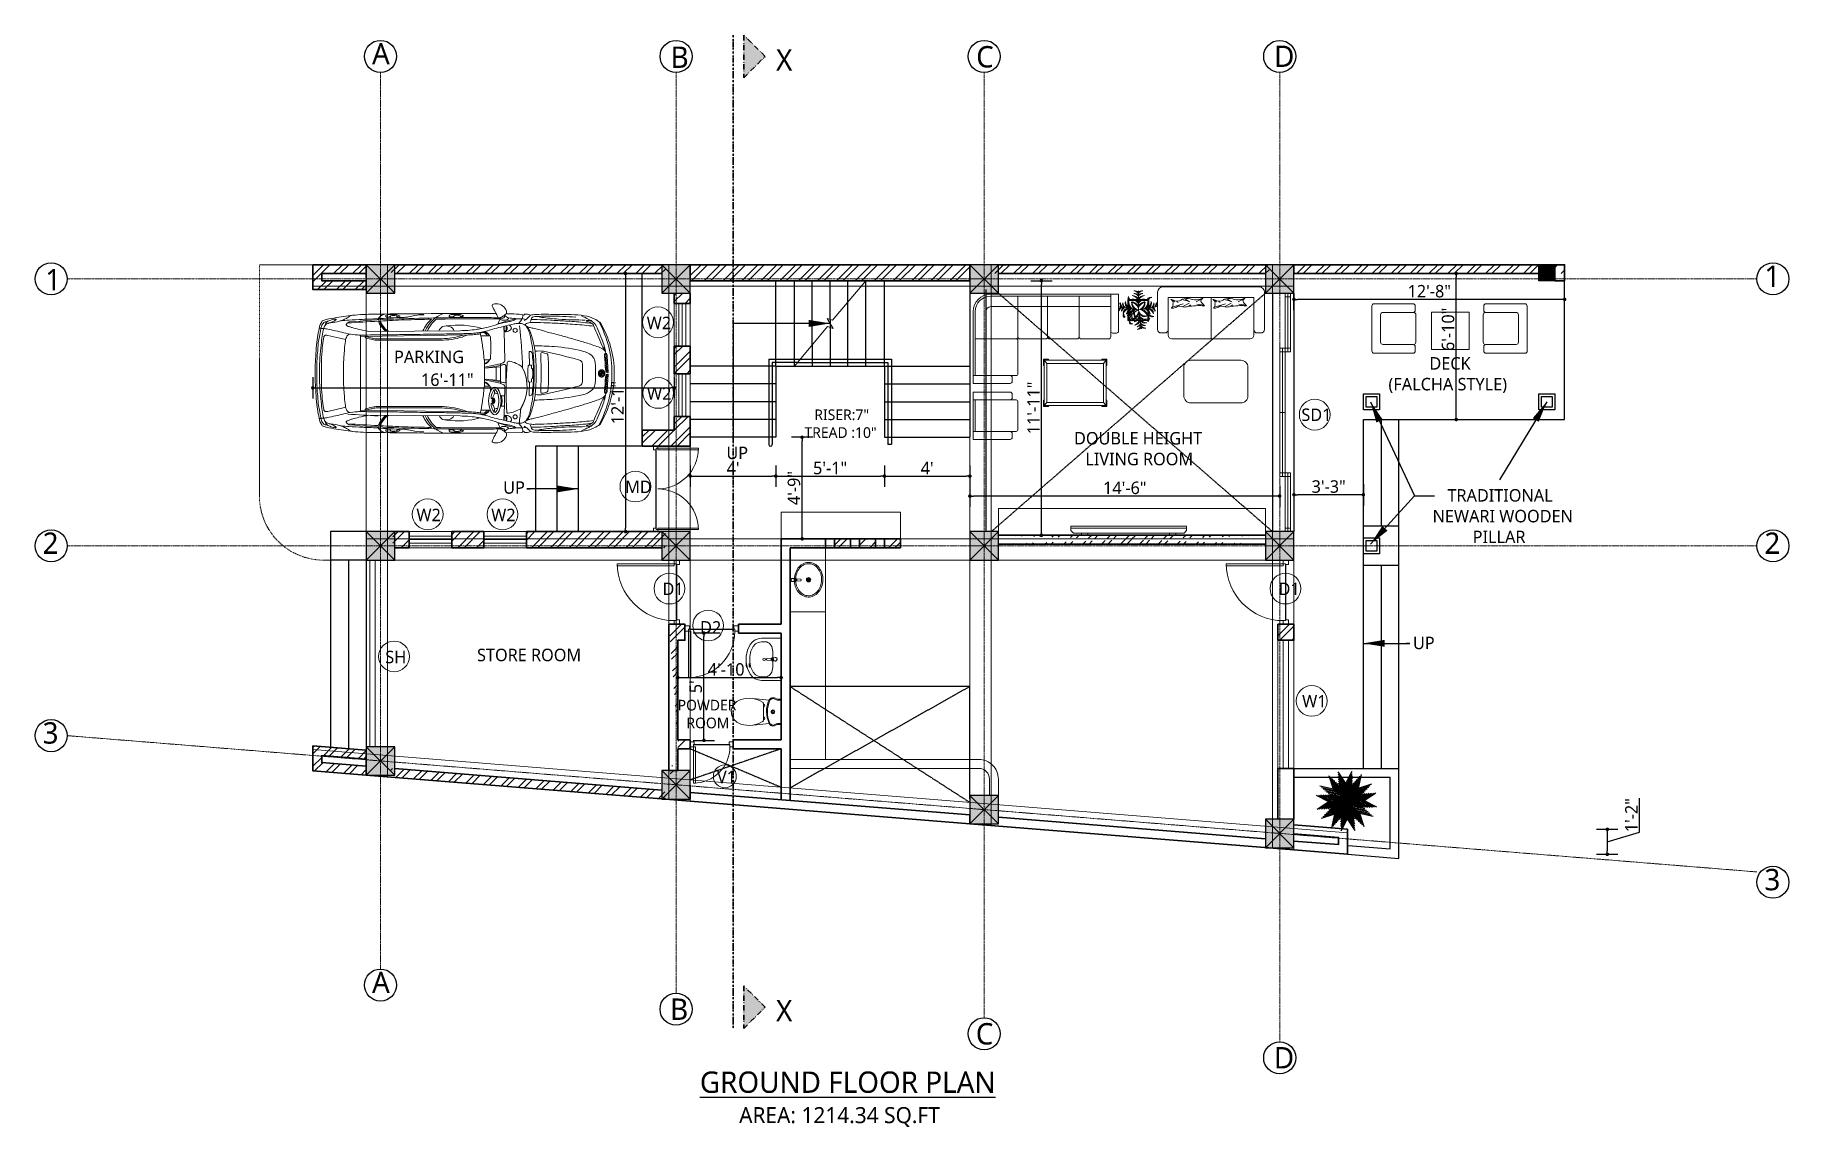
# Model space of a CAD drawing. Header units: inches. Extents: x 130993 to 274375, y -5108 to 103559.
# Drawn here: x 150247 to 151232, y 48259 to 48872 of the extents above; entities that cross this region are included whole.
import ezdxf

# ---------------------------------------------------------------- set-up
doc = ezdxf.new("R2010")
doc.units = ezdxf.units.IN
doc.header["$MEASUREMENT"] = 0
doc.header["$PDMODE"] = 2
doc.header["$PDSIZE"] = -3
for name, pattern in [('ACAD_ISO12W100', [21, 12, -3, 0, -3, 0, -3]), ('CENTER', [2, 1.25, -0.25, 0.25, -0.25]), ('DASHED', [0.75, 0.5, -0.25]), ('DASHED2', [0.375, 0.25, -0.125])]:
    doc.linetypes.add(name, pattern=pattern)
for name, color, linetype in [('A-HATCH', 7, 'Continuous'), ('ARBOL', 74, 'Continuous'), ('Text-external', 7, 'Continuous'), ('Text-internal', 7, 'Continuous')]:
    doc.layers.add(name, color=color, linetype=linetype)
for name, color, linetype, lineweight in [('A_Grid Name', 216, 'Continuous', 5), ('Center line', 252, 'CENTER', 20), ('Column', 14, 'Continuous', 30), ('Dim-external', 151, 'Continuous', 9), ('Dim-internal', 150, 'Continuous', 9), ('Door-window', 40, 'Continuous', 15), ('FURNITURE', 31, 'Continuous', 13), ('HATCH', 9, 'Continuous', 9), ('plants', 105, 'Continuous', 18), ('Section line', 30, 'Continuous', 35), ('sill', 30, 'Continuous', 20), ('Stairs', 134, 'Continuous', 25), ('text window', 212, 'Continuous', 20), ('Wall-Section', 6, 'Continuous', 35)]:
    doc.layers.add(name, color=color, linetype=linetype, lineweight=lineweight)
doc.styles.add('caption 1in-8ft', font='trebuc.ttf', dxfattribs={"height": 12})
doc.styles.add('int text 1in-8ft', font='trebuc.ttf', dxfattribs={"height": 7})
doc.dimstyles.new('dim 1in-8ft', dxfattribs={"dimtxt": 7, "dimasz": 2, "dimexe": 6, "dimexo": 6, "dimgap": 1, "dimtad": 1, "dimdec": 0, "dimzin": 0, "dimdsep": 46, "dimlunit": 4, "dimtxsty": 'int text 1in-8ft', "dimblk": 'DOT', "dimcen": 4, "dimdle": 6, "dimclrt": 7, "dimadec": 0, "dimazin": 0, "dimtfac": 1, "dimtdec": 0, "dimtofl": 0, "dimtmove": 0, "dimatfit": 3, "dimfxl": 6, "dimfxlon": 1, "dimtolj": 1, "dimtzin": 0, "dimarcsym": 0})
pattern_1 = [(45, (151156.6225, 48525.293), (-5.3033, 5.3033), []), (45, (151160.158, 48525.293), (-5.3033, 5.3033), [])]

msp = doc.modelspace()

# ---------------------------------------------------------------- texts
at = {"layer": 'text window', "ltscale": 15, "char_height": 7, "attachment_point": 1, "style": 'int text 1in-8ft'}
for s, insert in [('\\pi1.7616;W2', (150589.24, 48714.17)), ('\\pi1.7616;W2', (150589.4, 48674.49)), ('SD1', (150958.68, 48662.58)), ('\\pi1.97843;MD', (150576.91, 48622.05)), ('\\pi1.7616;W2', (150459.91, 48606.29)), ('\\pi1.7616;W2', (150501.91, 48606.29)), ('\\pi3.87574;D1', (150596.01, 48564.74)), ('\\pi3.87574;D1', (150942.01, 48564.74)), ('\\pi3.23702;D2', (150617.76, 48543.13)), ('\\pi3.18988;SH', (150441.01, 48526.46)), ('\\pi2.40032;W1', (150956.73, 48501.63)), ('\\pi3.67776;V1', (150626.78, 48459.06))]:
    msp.add_mtext_dynamic_manual_height_columns(s, width=16.2552, gutter_width=1, heights=[0], dxfattribs=dict(at, insert=insert))
at = {"layer": 'Text-internal', "attachment_point": 1, "style": 'int text 1in-8ft'}
for s, insert, char_height, width in [('\\pi22.05794;{\\C0;PARKING}', (150427.04, 48695.1), 7, 80.332), ('\\pi29.30777;{\\C0;DECK\\P\\pi6.31383;(FALCHA STYLE)}', (151001.28, 48691.45), 7, 80.332), ('\\pi25.44279;{\\C0;RISER:7"\\P\\pi19.90946;TREAD :10"}', (150659.7, 48662.08), 6, 80.332), ('\\pi5.69161;{\\C0;DOUBLE HEIGHT \\P\\pi12.03875;LIVING ROOM}', (150825.3, 48649.38), 7, 80.332), ('{\\C0;UP}', (150635.75, 48641.16), 7, 14.8844), ('{\\C0;UP}', (150510.41, 48621.72), 7, 14.8844), ('\\pi11.73471;{\\C0;TRADITIONAL \\P\\pi3.39599;NEWARI WOODEN \\P\\pi25.93976;PILLAR}', (151028.97, 48617.3), 7, 80.332), ('{\\C0;UP}', (151021.35, 48534.4), 7, 14.8844), ('{\\C0;STORE ROOM}', (150495.71, 48527.64), 7, 59.4002), ('\\pi24.68724;{\\C0;POWDER\\P\\pi29.59027;ROOM}', (150583.7, 48498.93), 6, 80.332), ('\\pi65.15412;{\\L\\C0;GROUND FLOOR PLAN \\P\\pi84.17129;\\H0.75x;\\l AREA: 1214.34 SQ.FT }', (150555.7, 48290.1), 12, 288.7729)]:
    msp.add_mtext(s, dxfattribs=dict(at, insert=insert, char_height=char_height, width=width))

# ---------------------------------------------------------------- blocks, each defined once
blk = doc.blocks.new('BP')
at = {"layer": 'A_Grid Name'}
for p, q in [((521, 0), (-30, 0)), ((0, 0), (0, -286.82)), ((12, 0), (12, -287.79)), ((170, 0), (170, -300.53)), ((182, 0), (182, -301.5)), ((339, 0), (339, -314.16)), ((351, 0), (351, -315.13)), ((509, 0), (509, -327.88)), ((521, 0), (521, -328.84)), ((521, -12), (-30, -12)), ((521, -154), (0, -154)), ((521, -166), (0, -166)), ((551, -319.22), (-30, -272.36)), ((551, -331.26), (-30, -284.4))]:
    blk.add_line(p, q, dxfattribs=at)
blk.add_lwpolyline([(551, -331.26), (551, -317.22), (521, -314.8), (521, -87), (521, -87), (521, 0), (-30, 0), (-30, -14), (0, -14), (0, -272.82), (-30, -270.4), (-30, -284.4)], close=True, dxfattribs=at)
blk = doc.blocks.new('Door_5 ft')
for p, q in [((2.5, 1.5), (0, 1.5)), ((0, 1.5), (0, -1.5)), ((2.5, -0.5), (2.5, 1.5)), ((60, 1.5), (57.5, 1.5)), ((57.5, 1.5), (57.5, -0.5)), ((60, -1.5), (60, 1.5)), ((0, -1.5), (2.5, -1.5)), ((1.5, -0.5), (2.5, -0.5)), ((1.5, -1.5), (1.5, -0.5)), ((1.5, -1.5), (1.5, -30)), ((2.5, -1.5), (1.5, -1.5)), ((2.5, -30), (2.5, -1.5)), ((57.5, -0.5), (58.5, -0.5)), ((57.5, -30), (57.5, -1.5)), ((57.5, -1.5), (58.5, -1.5)), ((58.5, -0.5), (58.5, -1.5)), ((58.5, -1.5), (60, -1.5)), ((58.5, -1.5), (58.5, -30))]:
    blk.add_line(p, q)
for centre, start, end in [((1.5, -1.5), 270, 0), ((58.5, -1.5), 180, 270)]:
    blk.add_arc(centre, 28.5, start, end)
at = {"layer": 'Defpoints'}
blk.add_line((2.5, -0.5), (57.5, -0.5), dxfattribs=at)
blk = doc.blocks.new('A$C566640F6')
for p, q in [((-6.22, 14.22), (-13.67, 15.97)), ((0, 15.52), (45.52, 16.19)), ((0, 0), (0, 16.08)), ((41.88, 17.91), (3.47, 17.63)), ((50.54, 15.8), (54.18, 15.8)), ((50.55, 15.75), (54.13, 15.75)), ((60.41, 17.77), (60.65, 5.55)), ((30.46, 14.53), (8.07, 14.53)), ((32.49, 13.93), (8.68, 13.93)), ((70.87, 8.95), (71.01, 3.45)), ((-19.04, 0), (-19.04, 3.75)), ((-19.04, 0), (-19.04, -3.75)), ((-18.35, 3.4), (-18.35, 0)), ((-18.35, -3.4), (-18.35, 0)), ((-17.17, 3.48), (-17.17, 0)), ((-17.17, -3.48), (-17.17, 0)), ((-16.4, 3.21), (-16.4, 0)), ((-16.4, -3.21), (-16.4, 0)), ((-7.15, 0), (-7.15, 4.07)), ((-7.15, 0), (-7.15, -4.07)), ((0, 0), (0, -16.08)), ((51.98, 5.71), (54.13, 5.71)), ((52.11, 0), (52.11, 4.34)), ((58.67, 3.95), (52.11, 2.57)), ((58.79, 2.8), (52.11, 2.2)), ((52.11, 0), (52.11, -4.34)), ((58.79, 3.34), (53.09, 2.31)), ((57.05, 2.64), (57.05, -0.11)), ((58.79, 3.92), (58.79, -0.11)), ((59.96, 4.47), (58.84, 4.01)), ((58.89, 3.23), (58.89, -0.11)), ((61.01, 3.27), (61.01, -3.48)), ((70.37, -0.11), (70.37, 0.99)), ((71.85, 2.21), (71.85, 3.18)), ((72.07, 1.98), (72.09, 1.97)), ((72.72, -0.11), (72.72, 0.99)), ((72.94, 0), (72.94, 2.81)), ((72.94, 0), (72.94, -2.81)), ((73.85, 0), (73.85, 2.02)), ((73.85, 0), (73.85, -2.02)), ((75.93, 0.56), (75.93, 0.19)), ((75.93, -0.19), (75.93, 0.19)), ((79.06, 0.56), (79.06, 0.19)), ((79.06, -0.19), (79.06, 0.19)), ((93.32, 0.19), (93.32, 0.96)), ((93.32, 0.19), (93.32, -0.59)), ((98.73, 0.64), (98.73, 0.19)), ((98.73, -0.27), (98.73, 0.19)), ((100.14, 0.23), (100.13, 0.09)), ((100.13, 0.09), (100.39, -0.02)), ((100.52, 0.25), (100.14, 0.23)), ((100.51, 0.03), (100.35, 0.1)), ((100.35, 0.1), (100.51, 0.1)), ((100.47, 0.96), (100.39, 0.85)), ((100.39, 0.85), (100.69, 0.59)), ((100.58, 0.85), (100.47, 0.96)), ((100.51, 0.1), (100.52, 0.25)), ((100.51, -0.07), (100.51, 0.03)), ((100.61, 1.1), (100.52, 1.02)), ((100.52, 1.02), (100.58, 0.85)), ((100.73, 0.99), (100.61, 1.1)), ((100.78, 1.22), (100.67, 1.15)), ((100.67, 1.15), (100.73, 0.99)), ((100.76, 0.69), (100.68, 0.89)), ((100.68, 0.89), (100.84, 0.75)), ((100.69, 0.59), (100.76, 0.69)), ((100.94, 0.82), (100.78, 1.22)), ((100.84, 0.75), (100.94, 0.82)), ((101.31, 0.82), (101.31, -0.84)), ((101.36, -0.01), (101.36, 0.82)), ((101.4, -0.01), (101.4, 0.81)), ((101.45, -0.01), (101.45, 0.8)), ((101.49, -0.01), (101.49, 0.79)), ((101.54, -0.01), (101.54, 0.78)), ((101.58, -0.01), (101.58, 0.76)), ((101.62, -0.01), (101.62, 0.73)), ((101.67, -0.01), (101.67, 0.7)), ((101.71, -0.01), (101.71, 0.67)), ((101.76, -0.01), (101.76, 0.63)), ((101.8, -0.01), (101.8, 0.59)), ((101.85, -0.01), (101.85, 0.53)), ((101.89, -0.01), (101.89, 0.47)), ((101.94, -0.01), (101.94, 0.38)), ((101.98, -0.01), (101.98, 0.27)), ((104.05, 0.29), (103.7, 7.28)), ((52.01, -5.38), (54.13, -5.38)), ((58.79, -3.02), (52.11, -2.41)), ((58.67, -4.17), (52.11, -2.78)), ((58.79, -3.56), (52.84, -2.48)), ((57.05, -2.86), (57.05, -0.11)), ((58.79, -4.13), (58.79, -0.11)), ((59.96, -4.68), (58.84, -4.22)), ((58.89, -3.44), (58.89, -0.11)), ((60.41, -17.98), (60.65, -5.76)), ((70.37, -0.11), (70.37, -1.2)), ((70.87, -9.17), (71.01, -3.66)), ((71.85, -2.42), (71.85, -3.39)), ((72.07, -2.19), (72.09, -2.19)), ((72.72, -0.11), (72.72, -1.2)), ((100.39, -0.02), (100.13, -0.12)), ((100.13, -0.12), (100.14, -0.27)), ((100.14, -0.27), (100.52, -0.28)), ((100.35, -0.13), (100.51, -0.07)), ((100.51, -0.14), (100.35, -0.13)), ((100.47, -0.99), (100.71, -1.21)), ((100.52, -0.28), (100.51, -0.14)), ((100.66, -1.04), (100.58, -0.95)), ((102.02, -0.01), (100.61, -0.01)), ((100.61, -0.9), (100.7, -0.98)), ((100.65, -0.29), (100.65, -0.01)), ((100.65, -0.82), (100.75, -0.91)), ((100.7, -0.98), (100.66, -1.04)), ((100.69, -0.4), (100.69, -0.01)), ((100.79, -0.85), (100.69, -0.76)), ((100.94, -0.86), (100.7, -0.64)), ((100.71, -1.21), (100.94, -0.86)), ((100.74, -0.49), (100.74, -0.01)), ((100.75, -0.91), (100.79, -0.85)), ((100.78, -0.55), (100.78, -0.01)), ((100.82, -0.61), (100.82, -0.01)), ((100.87, -0.65), (100.87, -0.01)), ((100.91, -0.69), (100.91, -0.01)), ((100.96, -0.72), (100.96, -0.01)), ((101, -0.75), (101, -0.01)), ((101.05, -0.78), (101.05, -0.01)), ((101.09, -0.79), (101.09, -0.01)), ((101.14, -0.81), (101.14, -0.01)), ((101.18, -0.82), (101.18, -0.01)), ((101.22, -0.83), (101.22, -0.01)), ((101.27, -0.83), (101.27, -0.01)), ((104.05, -0.29), (103.7, -7.28)), ((-6.22, -14.22), (-13.67, -15.97)), ((30.46, -14.53), (8.07, -14.53)), ((32.49, -13.93), (8.68, -13.93)), ((56.16, -11.52), (55.6, -11.52)), ((55.62, -11.52), (55.62, -11.72)), ((55.64, -11.52), (55.64, -11.8)), ((55.66, -11.52), (55.66, -11.86)), ((55.67, -11.52), (55.67, -11.91)), ((55.69, -11.52), (55.69, -11.95)), ((55.71, -11.52), (55.71, -11.98)), ((55.72, -11.52), (55.72, -12.01)), ((55.74, -11.52), (55.74, -12.04)), ((55.76, -11.52), (55.76, -12.06)), ((55.78, -11.52), (55.78, -12.08)), ((55.79, -11.52), (55.79, -12.09)), ((55.81, -11.52), (55.81, -12.1)), ((55.83, -11.52), (55.83, -12.11)), ((55.85, -11.52), (55.85, -12.12)), ((55.86, -11.52), (55.86, -12.12)), ((55.88, -10.91), (55.88, -12.12)), ((55.9, -10.91), (55.9, -11.52)), ((55.91, -10.91), (55.91, -11.52)), ((55.93, -10.92), (55.93, -11.52)), ((55.95, -10.93), (55.95, -11.52)), ((55.97, -10.94), (55.97, -11.52)), ((55.98, -10.95), (55.98, -11.52)), ((56, -10.97), (56, -11.52)), ((56.12, -10.67), (56.02, -10.91)), ((56.02, -10.91), (56.12, -11.07)), ((56.02, -10.99), (56.02, -11.52)), ((56.07, -12.06), (56.03, -12.11)), ((56.03, -12.11), (56.09, -12.39)), ((56.04, -11.02), (56.04, -11.52)), ((56.05, -11.05), (56.05, -11.52)), ((56.07, -11.08), (56.07, -11.52)), ((56.13, -12.16), (56.07, -12.06)), ((56.1, -10.88), (56.08, -10.92)), ((56.08, -10.92), (56.12, -10.98)), ((56.09, -11.12), (56.09, -11.52)), ((56.12, -11.95), (56.09, -12.02)), ((56.09, -12.02), (56.13, -12.16)), ((56.09, -12.39), (56.13, -12.34)), ((56.14, -10.95), (56.1, -10.88)), ((56.11, -11.18), (56.11, -11.52)), ((56.13, -12.34), (56.11, -12.23)), ((56.11, -12.23), (56.15, -12.31)), ((56.21, -10.82), (56.12, -10.67)), ((56.12, -10.83), (56.13, -10.79)), ((56.15, -10.89), (56.12, -10.83)), ((56.12, -11.23), (56.12, -11.52)), ((56.24, -12.13), (56.12, -11.95)), ((56.13, -10.79), (56.17, -10.85)), ((56.14, -11.31), (56.14, -11.52)), ((56.15, -12.31), (56.19, -12.25)), ((56.19, -12.25), (56.16, -12.14)), ((56.16, -12.14), (56.21, -12.21)), ((56.34, -11.34), (56.19, -11.33)), ((56.19, -11.33), (56.19, -11.43)), ((56.19, -11.43), (56.25, -11.43)), ((56.25, -11.43), (56.19, -11.48)), ((56.19, -11.48), (56.19, -11.55)), ((56.19, -11.55), (56.25, -11.6)), ((56.25, -11.6), (56.19, -11.6)), ((56.19, -11.6), (56.19, -11.7)), ((56.19, -11.7), (56.34, -11.69)), ((56.21, -12.21), (56.24, -12.13)), ((56.24, -11.52), (56.34, -11.44)), ((56.34, -11.59), (56.24, -11.52)), ((56.34, -11.44), (56.34, -11.34)), ((56.34, -11.69), (56.34, -11.59)), ((59.07, -9.4), (60.34, -9.4)), ((59.07, -13.81), (60.34, -13.81)), ((59.47, -11.08), (59.47, -11.6)), ((59.47, -12.12), (59.47, -11.6)), ((0, -15.52), (45.52, -16.19)), ((41.88, -17.91), (3.47, -17.63)), ((50.61, -15.42), (54.13, -15.42)), ((67.81, -24.8), (61.13, -25))]:
    blk.add_line(p, q)
for points in [[(103.01, 8.38), (103.01, 7.28), (103.26, 7.28), (103.26, 6.86), (102.91, 6.86), (102.91, 6.35), (103.31, 6.35), (103.31, 6.04), (102.93, 6.04), (102.93, 5.62), (103.35, 5.62), (103.35, 5.35), (103.1, 5.35), (103.1, 4.86), (103.45, 4.86), (103.45, 4.48), (103.18, 4.48), (103.18, 3.98), (103.5, 3.98), (103.5, 3.54), (103.2, 3.54), (103.2, 3.06), (103.45, 3.06), (103.45, 2.8), (103.24, 2.8), (103.24, 2.26), (103.62, 2.26), (103.62, 1.92), (103.39, 1.92), (103.39, 1.38), (103.75, 1.38), (103.75, 1.02), (103.75, 1.02), (103.56, 1.02), (103.59, 0.42)], [(103.01, -8.38), (103.01, -7.28), (103.26, -7.28), (103.26, -6.86), (102.91, -6.86), (102.91, -6.35), (103.31, -6.35), (103.31, -6.04), (102.93, -6.04), (102.93, -5.62), (103.35, -5.62), (103.35, -5.35), (103.1, -5.35), (103.1, -4.86), (103.45, -4.86), (103.45, -4.48), (103.18, -4.48), (103.18, -3.98), (103.5, -3.98), (103.5, -3.54), (103.2, -3.54), (103.2, -3.06), (103.45, -3.06), (103.45, -2.8), (103.24, -2.8), (103.24, -2.26), (103.62, -2.26), (103.62, -1.92), (103.39, -1.92), (103.39, -1.38), (103.75, -1.38), (103.75, -1.02), (103.75, -1.02), (103.56, -1.02), (103.59, -0.42)]]:
    blk.add_lwpolyline(points)
for centre in [(65, 18.06), (65, -18.27)]:
    blk.add_circle(centre, 0.862)
for centre, radius, start, end in [((18.13, 26.3), 11.12, 200.03776, 230.76763), ((38.3, 12.82), 13.05, 130.5491, 157.52415), ((39.27, 12.82), 13.05, 109.84866, 157.52415), ((40.24, 12.82), 13.05, 130.30685, 157.52415), ((55.66, 28.57), 0.39, 118.72223, 205.9998), ((142.38, 70.86), 96.88, 205.9998, 209.31806), ((56.9, 26.31), 2.96, 86.8885, 118.72223), ((57.26, 25.35), 3.92, 51.15603, 93.01008), ((117.17, -176.32), 205.94, 104.70677, 106.79137), ((58.23, 23.55), 0.336, 201.7348, 296.86552), ((15.35, 43.6), 48.02, 332.4857, 334.15147), ((53.52, 34.71), 12.45, 292.97232, 300.40884), ((56.41, 24.06), 2.57, 327.1202, 340.95057), ((60.32, 25.52), 3.21, 238.36896, 274.95713), ((59.44, 24.74), 1.59, 239.93725, 299.79316), ((58.32, 23.37), 0.534, 344.64613, 349.82421), ((57.03, 24.77), 4.52, 18.27068, 53.51585), ((57.61, 28.14), 4.71, 297.93315, 318.58381), ((59.69, 24.25), 1.03, 301.46845, 352.78701), ((60.57, 24.63), 2.31, 270.77809, 311.82087), ((59.65, 24.32), 1.08, 349.03372, 13.87387), ((62.52, 25.54), 2.14, 213.28308, 234.46749), ((60.27, 25.76), 1.14, 320.18081, 22.32592), ((62.89, 25.83), 2.59, 231.54265, 255.31572), ((61.59, 23.3), 0.644, 323.13409, 1.96269), ((68.45, 72.79), 49.86, 262.83612, 265.9899), ((64.85, 23), 0.128, 288.38594, 24.19746), ((17.66, 26.3), 11.12, 203.05879, 230.76763), ((18.6, 26.3), 11.12, 202.77652, 230.76763), ((36.49, 16.44), 3.78, 121.29974, 158.07208), ((35.99, 15.54), 4.37, 70.51552, 109.48448), ((41.1, -14.45), 34.75, 73.45866, 98.53651), ((36.3, 16.42), 3.44, 25.34919, 70.51552), ((51.34, 15.08), 2.03, 23.46635, 119.59698), ((50.51, 12.93), 4.67, 38.49211, 76.3753), ((51.07, 14.23), 3.52, 27.33078, 73.05333), ((53.14, 15.86), 0.0588, 270, 23.46635), ((54.11, 15.28), 0.47, 3.90539, 90), ((54.13, 15.81), 0.0588, 270, 38.49211), ((53.93, 15.74), 0.279, 359.75019, 22.30237), ((-9, 10.73), 63.75, 355.87799, 4.12201), ((-55.1, 72.43), 124.01, 335.42263, 335.71419), ((63.89, 19.09), 3.68, 169.66474, 202.62733), ((63.89, 18.99), 3.68, 179.23809, 198.92747), ((60.83, 17.97), 0.464, 201.47304, 266.40014), ((61.2, 19.18), 1.72, 256.52856, 287.30328), ((61.1, 20.23), 2.76, 282.96883, 324.79184), ((61.1, 17.85), 2.76, 35.20816, 61.60102), ((62.78, 19.04), 0.705, 324.79184, 35.20816), ((-125.45, -3.75), 193.68, 1.7729, 7.04083), ((60.08, 0.01), 45.58, 359.98811, 28.27095), ((64.87, -0.09), 41.77, 0.1297, 31.0655), ((71.11, 8.96), 0.235, 96.36271, 181.45347), ((71.19, 8.23), 0.972, 43.53668, 96.36271), ((71.38, 8.41), 0.705, 8.79019, 43.53668), ((17.27, 0.05), 55.46, 0.97486, 8.79019), ((69.76, -157.55), 169.2, 86.04947, 88.92112), ((75.16, -2.08), 11.5, 81.44659, 99.1302), ((77.15, 8.05), 1.44, 169.97488, 178.21792), ((476.6, 27.84), 401.37, 182.81869, 182.92443), ((76.27, 8.16), 0.561, 78.25648, 165.16849), ((75.29, 0.65), 8.14, 68.80912, 82.23618), ((-8.28, -378.64), 397.17, 75.42537, 77.6203), ((77.87, 7.34), 0.959, 56.26526, 68.30326), ((77.91, 7.41), 0.878, 8.53114, 55.95591), ((-14.58, 0.4), 93.63, 0.09703, 4.3754), ((73.64, -77.3), 88.89, 77.20726, 84.98196), ((91.21, 0.34), 9.29, 50.39995, 76.84163), ((93.89, 4), 4.77, 14.01036, 47.13953), ((50.51, 8.52), 4.67, 290.00626, 321.50789), ((51.07, 7.23), 3.52, 287.30608, 332.66922), ((54.11, 6.18), 0.47, 270, 356.09461), ((54.13, 5.65), 0.0588, 321.50789, 90), ((53.93, 5.72), 0.279, 337.69763, 0.24981), ((54.11, 6.18), 0.47, 300.23732, 356.09461), ((58.69, 3.86), 0.094, 0, 101.91275), ((58.88, 3.92), 0.094, 112.45268, 180), ((59.12, 3.23), 0.235, 108.66262, 180), ((60.8, -1.74), 5.48, 92.97726, 108.66262), ((59.47, 5.54), 1.18, 294.41956, 0.57318), ((60.54, 3.27), 0.47, 0, 92.97726), ((235.48, -7), 174.28, 176.20138, 183.08769), ((62.46, 4.21), 0.94, 78.17091, 158.88656), ((60.06, -7.28), 12.68, 51.6722, 78.17091), ((52.51, -5.59), 17.48, 327.66819, 28.18253), ((51.97, -5.61), 18.03, 328.46561, 26.30568), ((83.71, 1.45), 13.35, 172.50762, 181.98252), ((70.71, 3.16), 0.235, 105.22329, 172.50762), ((71.19, 1.38), 2.08, 76.80108, 105.22329), ((71.62, 3.18), 0.235, 0, 76.80108), ((72.09, 2.21), 0.235, 180, 265.20524), ((72.07, 1.74), 0.235, 2.95357, 85.20524), ((26.92, -0.59), 45.45, 0.60974, 2.95357), ((-217.53, -3.88), 293.49, 0.86615, 2.19413), ((91.07, 3.53), 2.29, 34.72678, 75.01187), ((90.9, 3.75), 2.32, 3.99511, 27.87064), ((59.87, 1.36), 33.44, 359.30244, 4.36801), ((89.19, 3.6), 9.45, 4.25345, 9.4326), ((61.63, 1.29), 37.11, 358.9941, 4.6513), ((101.75, -0.02), 1.77, 170.23054, 180.01167), ((101.7, -0.01), 1.72, 160.2871, 170.25336), ((101.61, 0.02), 1.63, 149.98078, 160.30802), ((101.71, -0.02), 1.63, 170.23054, 180.01167), ((101.67, -0.01), 1.59, 160.2871, 170.25336), ((101.59, 0.02), 1.5, 149.98078, 160.30802), ((101.52, 0.08), 1.52, 139.15759, 149.99735), ((60.08, -0.01), 45.58, 331.72905, 0.01189), ((101.5, 0.07), 1.4, 139.15759, 149.99735), ((101.43, 0.16), 1.39, 127.71167, 139.16595), ((101.42, 0.15), 1.29, 127.71167, 139.16595), ((101.56, -0.01), 1.02, 170.23054, 180.01167), ((101.54, 0), 0.991, 160.2871, 170.25336), ((101.36, 0.24), 1.29, 115.62075, 127.70714), ((101.49, 0.01), 0.94, 149.98078, 160.30802), ((101.56, -0.01), 0.958, 170.23054, 180.01167), ((101.54, 0), 0.93, 160.2871, 170.25336), ((101.36, 0.22), 1.19, 115.62075, 127.70714), ((101.49, 0.01), 0.878, 149.98078, 160.30802), ((101.43, 0.05), 0.874, 139.15759, 149.99735), ((101.43, 0.05), 0.813, 139.15759, 149.99735), ((101.38, 0.09), 0.805, 127.71167, 139.16595), ((101.32, 0.32), 1.21, 102.98153, 115.60014), ((101.38, 0.09), 0.743, 127.71167, 139.16595), ((101.32, 0.29), 1.11, 102.98153, 115.60014), ((101.34, 0.14), 0.742, 115.62075, 127.70714), ((101.34, 0.14), 0.681, 115.62075, 127.70714), ((101.32, 0.18), 0.696, 102.98153, 115.60014), ((101.31, 0.36), 1.16, 90.02034, 102.94667), ((101.32, 0.18), 0.634, 102.98153, 115.60014), ((101.31, 0.33), 1.07, 90.02034, 102.94667), ((101.31, 0.21), 0.671, 90.02034, 102.94667), ((101.31, 0.21), 0.61, 90.02034, 102.94667), ((101.31, 0.36), 1.16, 77.05333, 89.97966), ((101.31, 0.33), 1.07, 77.05333, 89.97966), ((101.31, 0.21), 0.671, 77.05333, 89.97966), ((101.31, 0.21), 0.61, 77.05333, 89.97966), ((101.31, 0.18), 0.634, 64.39986, 77.01847), ((101.31, 0.18), 0.696, 64.39986, 77.01847), ((101.3, 0.29), 1.11, 64.39986, 77.01847), ((101.3, 0.32), 1.21, 64.39986, 77.01847), ((101.29, 0.14), 0.681, 52.29286, 64.37925), ((101.29, 0.14), 0.742, 52.29286, 64.37925), ((101.25, 0.09), 0.743, 40.83405, 52.28833), ((101.25, 0.09), 0.805, 40.83405, 52.28833), ((101.27, 0.22), 1.19, 52.29286, 64.37925), ((101.2, 0.05), 0.813, 30.00265, 40.84241), ((101.27, 0.24), 1.29, 52.29286, 64.37925), ((101.2, 0.05), 0.874, 30.00265, 40.84241), ((101.14, 0.01), 0.878, 19.69198, 30.01922), ((101.14, 0.01), 0.94, 19.69198, 30.01922), ((101.09, 0), 0.93, 9.74664, 19.7129), ((101.21, 0.15), 1.29, 40.83405, 52.28833), ((101.06, -0.01), 0.958, 359.98833, 9.76946), ((101.09, 0), 0.991, 9.74664, 19.7129), ((101.2, 0.16), 1.39, 40.83405, 52.28833), ((101.06, -0.01), 1.02, 359.98833, 9.76946), ((101.13, 0.07), 1.4, 30.00265, 40.84241), ((101.11, 0.08), 1.52, 30.00265, 40.84241), ((101.03, 0.02), 1.5, 19.69198, 30.01922), ((101.01, 0.02), 1.63, 19.69198, 30.01922), ((100.96, -0.01), 1.59, 9.74664, 19.7129), ((100.91, -0.02), 1.63, 359.98833, 9.76946), ((100.93, -0.01), 1.72, 9.74664, 19.7129), ((100.88, -0.02), 1.77, 359.98833, 9.76946), ((51.07, -6.9), 3.52, 27.33078, 72.69392), ((50.51, -8.19), 4.67, 38.49211, 69.99374), ((54.11, -5.85), 0.47, 3.90539, 90), ((54.13, -5.32), 0.0588, 270, 38.49211), ((53.93, -5.39), 0.279, 359.75019, 22.30237), ((54.11, -5.85), 0.47, 3.90539, 59.76268), ((-9, -10.4), 63.75, 2.71089, 4.12201), ((53.12, -7.9), 3.14, 329.26923, 17.84474), ((58.69, -4.07), 0.094, 258.08725, 0), ((58.88, -4.13), 0.094, 180, 247.54732), ((59.12, -3.44), 0.235, 180, 251.33738), ((60.8, 1.53), 5.48, 251.33738, 267.02274), ((59.47, -5.75), 1.18, 359.42682, 65.58044), ((60.54, -3.48), 0.47, 267.02274, 0), ((83.71, -1.66), 13.35, 178.01748, 187.49238), ((70.71, -3.37), 0.235, 187.49238, 254.77671), ((71.19, -1.59), 2.08, 254.77671, 283.19892), ((71.62, -3.39), 0.235, 283.19892, 0), ((72.09, -2.42), 0.235, 94.79476, 180), ((17.27, -0.26), 55.46, 351.20981, 359.02514), ((72.07, -1.95), 0.235, 274.79476, 357.04643), ((26.92, 0.38), 45.45, 357.04643, 359.39026), ((476.6, -27.46), 401.37, 177.07557, 177.18131), ((-217.53, 4.25), 293.49, 357.80587, 359.13385), ((-8.28, 379.02), 397.17, 282.3797, 284.57463), ((77.91, -7.04), 0.878, 304.04409, 351.46886), ((-14.58, -0.03), 93.63, 355.6246, 359.90297), ((91.07, -3.16), 2.29, 284.98813, 325.27322), ((90.9, -3.38), 2.32, 332.12936, 356.00489), ((59.87, -0.99), 33.44, 355.63199, 0.69756), ((91.21, 0.04), 9.29, 283.15837, 309.60005), ((93.89, -3.63), 4.77, 312.86047, 345.98964), ((89.19, -3.23), 9.45, 350.5674, 355.74655), ((61.63, -0.92), 37.11, 355.3487, 1.0059), ((101.75, -0.02), 1.77, 179.98833, 189.76946), ((101.7, -0.03), 1.72, 189.74664, 199.7129), ((101.71, -0.02), 1.63, 179.98833, 189.76946), ((101.61, -0.06), 1.63, 199.69198, 210.01922), ((101.67, -0.03), 1.59, 189.74664, 199.7129), ((101.59, -0.05), 1.5, 199.69198, 210.01922), ((101.52, -0.11), 1.52, 210.00265, 220.84241), ((101.5, -0.11), 1.4, 210.00265, 220.84241), ((101.43, -0.19), 1.39, 220.83405, 232.28833), ((100.56, -0.9), 0.126, 154.44872, 164.82692), ((100.57, -0.9), 0.132, 164.8034, 174.88501), ((100.57, -0.9), 0.134, 174.86021, 184.83931), ((100.57, -0.9), 0.132, 184.81449, 194.89013), ((100.56, -0.9), 0.126, 194.86655, 205.2331), ((101.42, -0.18), 1.29, 220.83405, 232.28833), ((100.55, -0.9), 0.118, 143.6181, 154.46884), ((100.55, -0.91), 0.118, 205.21283, 216.04708), ((100.55, -0.89), 0.109, 132.17286, 143.63118), ((100.55, -0.91), 0.109, 216.03372, 227.47238), ((100.54, -0.88), 0.0998, 120.04903, 132.17385), ((100.54, -0.88), 0.0927, 107.29926, 120.03331), ((100.54, -0.87), 0.0883, 94.11878, 107.26647), ((100.66, -0.74), 0.141, 158.31682, 168.60763), ((100.67, -0.74), 0.145, 168.58313, 178.64661), ((100.67, -0.74), 0.146, 178.62134, 188.6572), ((100.66, -0.74), 0.142, 188.63235, 198.84161), ((100.65, -0.73), 0.133, 147.63355, 158.33881), ((101.56, -0.01), 1.02, 179.98833, 189.76946), ((100.65, -0.73), 0.123, 136.37475, 147.64993), ((101.54, -0.02), 0.991, 189.74664, 199.7129), ((100.64, -0.72), 0.113, 124.44332, 136.38079), ((100.6, -0.93), 0.0378, 156.21458, 166.34737), ((100.6, -0.93), 0.0398, 176.17533, 185.97579), ((100.6, -0.93), 0.0393, 166.32481, 176.19888), ((100.6, -0.93), 0.0391, 185.95235, 195.86769), ((100.6, -0.92), 0.0356, 145.67227, 156.23438), ((100.6, -0.92), 0.0329, 134.55783, 145.68624), ((100.6, -0.92), 0.0302, 122.79374, 134.56152), ((100.6, -0.93), 0.035, 206.04, 216.71646), ((100.6, -0.93), 0.0374, 195.84555, 206.05883), ((100.6, -0.93), 0.0323, 216.70433, 227.96988), ((101.36, -0.28), 1.29, 232.29286, 244.37925), ((100.63, -0.72), 0.104, 111.84572, 124.43378), ((100.59, -0.92), 0.028, 110.40335, 122.7826), ((100.59, -0.92), 0.0265, 97.54028, 110.37583), ((100.59, -0.92), 0.026, 84.4801, 97.50113), ((101.49, -0.03), 0.94, 199.69198, 210.01922), ((100.63, -0.71), 0.0981, 98.72805, 111.81818), ((100.59, -0.92), 0.0264, 71.55658, 84.44003), ((100.59, -0.92), 0.0278, 59.06495, 71.52681), ((101.56, -0.01), 0.958, 179.98833, 189.76946), ((100.59, -0.92), 0.0299, 47.18582, 59.0513), ((101.54, -0.02), 0.93, 189.74664, 199.7129), ((100.63, -0.71), 0.0956, 85.37361, 98.68693), ((101.36, -0.26), 1.19, 232.29286, 244.37925), ((100.63, -0.71), 0.0969, 72.13798, 85.33043), ((100.68, -0.79), 0.0378, 156.09103, 166.21445), ((100.68, -0.79), 0.0393, 166.19201, 176.05502), ((100.68, -0.79), 0.0398, 176.03156, 185.81841), ((100.68, -0.79), 0.0391, 185.79505, 195.69345), ((100.68, -0.79), 0.0374, 195.67136, 205.86384), ((64.87, 0.09), 41.77, 328.9345, 359.8703), ((100.67, -0.79), 0.0302, 122.69784, 134.45519), ((100.68, -0.79), 0.0329, 134.45163, 145.57105), ((100.68, -0.79), 0.0355, 145.55722, 156.1107), ((100.68, -0.79), 0.035, 205.84499, 216.49658), ((100.68, -0.79), 0.0323, 216.48432, 227.72146), ((101.49, -0.03), 0.878, 199.69198, 210.01922), ((100.63, -0.71), 0.102, 59.3421, 72.10546), ((100.67, -0.78), 0.0265, 97.47251, 110.29264), ((100.67, -0.78), 0.028, 110.32014, 122.68662), ((101.43, -0.07), 0.874, 210.00265, 220.84241), ((100.67, -0.78), 0.0264, 71.52502, 84.39009), ((100.67, -0.78), 0.026, 84.42998, 97.43348), ((100.63, -0.72), 0.11, 47.18433, 59.32709), ((100.67, -0.78), 0.0278, 59.05141, 71.49541), ((100.67, -0.78), 0.0299, 47.18873, 59.03783), ((101.43, -0.07), 0.813, 210.00265, 220.84241), ((101.38, -0.11), 0.805, 220.83405, 232.28833), ((101.32, -0.35), 1.21, 244.39986, 257.01847), ((101.38, -0.11), 0.743, 220.83405, 232.28833), ((101.32, -0.33), 1.11, 244.39986, 257.01847), ((101.34, -0.16), 0.742, 232.29286, 244.37925), ((101.34, -0.16), 0.681, 232.29286, 244.37925), ((101.32, -0.2), 0.696, 244.39986, 257.01847), ((101.32, -0.2), 0.634, 244.39986, 257.01847), ((101.31, -0.39), 1.16, 257.05333, 269.97966), ((101.31, -0.36), 1.07, 257.05333, 269.97966), ((101.31, -0.23), 0.671, 257.05333, 269.97966), ((101.31, -0.23), 0.61, 257.05333, 269.97966), ((101.31, -0.23), 0.61, 270.02034, 282.94667), ((101.31, -0.23), 0.671, 270.02034, 282.94667), ((101.31, -0.36), 1.07, 270.02034, 282.94667), ((101.31, -0.39), 1.16, 270.02034, 282.94667), ((101.31, -0.2), 0.634, 282.98153, 295.60014), ((101.31, -0.2), 0.696, 282.98153, 295.60014), ((101.3, -0.33), 1.11, 282.98153, 295.60014), ((101.3, -0.35), 1.21, 282.98153, 295.60014), ((101.29, -0.16), 0.681, 295.62075, 307.70714), ((101.29, -0.16), 0.742, 295.62075, 307.70714), ((101.25, -0.11), 0.743, 307.71167, 319.16595), ((101.25, -0.11), 0.805, 307.71167, 319.16595), ((101.27, -0.26), 1.19, 295.62075, 307.70714), ((101.2, -0.07), 0.813, 319.15759, 329.99735), ((101.27, -0.28), 1.29, 295.62075, 307.70714), ((101.2, -0.07), 0.874, 319.15759, 329.99735), ((101.14, -0.03), 0.878, 329.98078, 340.30802), ((101.14, -0.03), 0.94, 329.98078, 340.30802), ((101.09, -0.02), 0.93, 340.2871, 350.25336), ((101.21, -0.18), 1.29, 307.71167, 319.16595), ((101.06, -0.01), 0.958, 350.23054, 0.01167), ((101.09, -0.02), 0.991, 340.2871, 350.25336), ((101.2, -0.19), 1.39, 307.71167, 319.16595), ((101.06, -0.01), 1.02, 350.23054, 0.01167), ((101.13, -0.11), 1.4, 319.15759, 329.99735), ((101.11, -0.11), 1.52, 319.15759, 329.99735), ((101.03, -0.05), 1.5, 329.98078, 340.30802), ((101.01, -0.06), 1.63, 329.98078, 340.30802), ((100.96, -0.03), 1.59, 340.2871, 350.25336), ((100.91, -0.02), 1.63, 350.23054, 0.01167), ((100.93, -0.03), 1.72, 340.2871, 350.25336), ((100.88, -0.02), 1.77, 350.23054, 0.01167), ((55.11, -10.37), 0.281, 167.38366, 331.36379), ((55.11, -12.83), 0.281, 28.63621, 192.61634), ((58.77, -11.45), 3.54, 146.57852, 164.48471), ((57.63, -11.51), 2.27, 174.62835, 180.02019), ((57.63, -11.52), 2.27, 179.97981, 185.37165), ((58.77, -11.75), 3.54, 195.51529, 213.42148), ((57.44, -11.49), 2.08, 168.94539, 174.673), ((57.44, -11.54), 2.08, 185.327, 191.05461), ((57.1, -11.43), 1.73, 162.53246, 169.00431), ((57.5, -11.51), 2.1, 174.62835, 180.02019), ((57.5, -11.52), 2.1, 179.97981, 185.37165), ((57.1, -11.6), 1.73, 190.99569, 197.46754), ((57.32, -11.5), 1.92, 168.94539, 174.673), ((57.32, -11.53), 1.92, 185.327, 191.05461), ((57.01, -11.43), 1.6, 162.53246, 169.00431), ((57.01, -11.6), 1.6, 190.99569, 197.46754), ((56.7, -11.3), 1.31, 154.82687, 162.61996), ((56.7, -11.73), 1.31, 197.38004, 205.17313), ((56.64, -11.31), 1.21, 154.82687, 162.61996), ((56.64, -11.72), 1.21, 197.38004, 205.17313), ((56.33, -11.12), 0.903, 144.96644, 154.96217), ((56.33, -11.91), 0.903, 205.03783, 215.03356), ((56.3, -11.15), 0.834, 144.96644, 154.96217), ((56.3, -11.88), 0.834, 205.03783, 215.03356), ((56.89, -11.51), 1.31, 174.62835, 180.02019), ((56.89, -11.52), 1.31, 179.97981, 185.37165), ((56.06, -10.93), 0.576, 131.65326, 145.15395), ((56.78, -11.5), 1.2, 168.94539, 174.673), ((56.78, -11.53), 1.2, 185.327, 191.05461), ((56.06, -12.1), 0.576, 214.84605, 228.34674), ((56.58, -11.46), 0.998, 162.53246, 169.00431), ((56.89, -11.51), 1.29, 174.62835, 180.02019), ((56.89, -11.52), 1.29, 179.97981, 185.37165), ((56.58, -11.57), 0.998, 190.99569, 197.46754), ((56.05, -10.98), 0.531, 131.65326, 145.15395), ((56.78, -11.5), 1.17, 168.94539, 174.673), ((56.78, -11.53), 1.17, 185.327, 191.05461), ((56.05, -12.05), 0.531, 214.84605, 228.34674), ((56.35, -11.39), 0.756, 154.82687, 162.61996), ((56.58, -11.46), 0.974, 162.53246, 169.00431), ((56.58, -11.57), 0.974, 190.99569, 197.46754), ((56.35, -11.64), 0.756, 197.38004, 205.17313), ((56.35, -11.39), 0.732, 154.82687, 162.61996), ((56.35, -11.64), 0.732, 197.38004, 205.17313), ((56.14, -11.29), 0.521, 144.96644, 154.96217), ((56.14, -11.74), 0.521, 205.03783, 215.03356), ((55.92, -10.77), 0.362, 113.40282, 131.77842), ((55.92, -12.26), 0.362, 228.22158, 246.59718), ((56.14, -11.29), 0.497, 144.96644, 154.96217), ((56.14, -11.74), 0.497, 205.03783, 215.03356), ((55.92, -10.83), 0.335, 113.40282, 131.77842), ((55.92, -12.2), 0.335, 228.22158, 246.59718), ((55.99, -11.18), 0.332, 131.65326, 145.15395), ((55.99, -11.85), 0.332, 214.84605, 228.34674), ((55.99, -11.18), 0.308, 131.65326, 145.15395), ((55.99, -11.85), 0.308, 214.84605, 228.34674), ((55.9, -11.09), 0.209, 113.40282, 131.77842), ((55.9, -11.94), 0.209, 228.22158, 246.59718), ((55.88, -10.68), 0.263, 90.35448, 113.09807), ((55.9, -11.09), 0.185, 113.40282, 131.77842), ((55.9, -11.94), 0.185, 228.22158, 246.59718), ((55.88, -12.35), 0.263, 246.90193, 269.64552), ((55.88, -10.75), 0.242, 90.35448, 113.09807), ((55.88, -12.28), 0.242, 246.90193, 269.64552), ((55.88, -11.03), 0.152, 90.35448, 113.09807), ((55.88, -12), 0.152, 246.90193, 269.64552), ((53.12, -15.31), 3.14, 342.15526, 30.73077), ((55.88, -11.03), 0.127, 90.35448, 113.09807), ((55.88, -12), 0.127, 246.90193, 269.64552), ((55.88, -10.68), 0.263, 66.90193, 89.64552), ((55.88, -10.75), 0.242, 66.90193, 89.64552), ((55.88, -11.03), 0.152, 66.90193, 89.64552), ((55.88, -11.03), 0.127, 66.90193, 89.64552), ((55.88, -12), 0.127, 270.35448, 293.09807), ((55.88, -12), 0.152, 270.35448, 293.09807), ((55.88, -12.28), 0.242, 270.35448, 293.09807), ((55.88, -12.35), 0.263, 270.35448, 293.09807), ((55.86, -11.09), 0.185, 48.22158, 66.59718), ((55.86, -11.94), 0.185, 293.40282, 311.77842), ((55.86, -11.09), 0.209, 48.22158, 66.59718), ((55.86, -11.94), 0.209, 293.40282, 311.77842), ((55.84, -10.83), 0.335, 48.22158, 66.59718), ((55.84, -12.2), 0.335, 293.40282, 311.77842), ((55.84, -10.77), 0.362, 48.22158, 66.59718), ((55.77, -11.18), 0.308, 34.84605, 48.34674), ((55.77, -11.85), 0.308, 311.65326, 325.15395), ((55.84, -12.26), 0.362, 293.40282, 311.77842), ((55.77, -11.18), 0.332, 34.84605, 48.34674), ((55.77, -11.85), 0.332, 311.65326, 325.15395), ((55.62, -11.29), 0.497, 25.03783, 35.03356), ((55.62, -11.74), 0.497, 324.96644, 334.96217), ((55.62, -11.29), 0.521, 25.03783, 35.03356), ((55.62, -11.74), 0.521, 324.96644, 334.96217), ((55.71, -10.98), 0.531, 34.84605, 48.34674), ((55.71, -12.05), 0.531, 311.65326, 325.15395), ((55.41, -11.39), 0.732, 17.38004, 25.17313), ((55.41, -11.64), 0.732, 334.82687, 342.61996), ((55.7, -10.93), 0.576, 34.84605, 48.34674), ((55.7, -12.1), 0.576, 311.65326, 325.15395), ((55.41, -11.39), 0.756, 17.38004, 25.17313), ((55.41, -11.64), 0.756, 334.82687, 342.61996), ((55.18, -11.46), 0.974, 10.99569, 17.46754), ((55.18, -11.57), 0.974, 342.53246, 349.00431), ((56.14, -10.98), 0.0158, 210.20349, 222.02215), ((56.13, -10.98), 0.00988, 221.83812, 238.02655), ((56.17, -11.04), 0.0579, 210.17848, 222.33011), ((56.13, -10.98), 0.00657, 238.09505, 259.32873), ((56.13, -10.98), 0.00563, 259.94961, 283.45327), ((56.13, -10.98), 0.00689, 284.00762, 304.58299), ((56.13, -10.98), 0.0106, 304.58789, 320.06562), ((56.15, -11.06), 0.0357, 222.13507, 238.90326), ((56.15, -11.07), 0.0237, 239.00356, 261.01034), ((55.18, -11.46), 0.998, 10.99569, 17.46754), ((54.98, -11.5), 1.17, 5.327, 11.05461), ((54.98, -11.53), 1.17, 348.94539, 354.673), ((55.18, -11.57), 0.998, 342.53246, 349.00431), ((56.1, -10.96), 0.0422, 8.66162, 14.79683), ((56.11, -10.96), 0.0332, 14.72215, 21.9273), ((56.12, -10.96), 0.0237, 21.8122, 30.83612), ((56.09, -10.97), 0.0516, 357.82224, 3.19068), ((56.09, -10.97), 0.0489, 3.14844, 8.71386), ((56.1, -10.97), 0.0437, 346.41703, 352.41134), ((56.09, -10.97), 0.0497, 352.36181, 357.86367), ((56.12, -10.98), 0.0169, 319.8748, 331.19225), ((56.12, -10.97), 0.0255, 331.03136, 339.63724), ((56.11, -10.97), 0.035, 339.53138, 346.48626), ((56.15, -11.07), 0.0208, 261.70437, 285.70488), ((55.46, -11.15), 0.834, 25.03783, 35.03356), ((56.17, -10.88), 0.0158, 210.1998, 222.03632), ((56.14, -11.07), 0.0264, 286.2437, 306.7715), ((54.87, -11.51), 1.29, 359.97981, 5.37165), ((54.87, -11.52), 1.29, 354.62835, 0.02019), ((55.46, -11.88), 0.834, 324.96644, 334.96217), ((56.16, -10.88), 0.0106, 304.70657, 320.17008), ((56.16, -10.89), 0.0069, 284.12924, 304.70425), ((56.16, -10.89), 0.00563, 260.04244, 283.57539), ((56.16, -10.89), 0.00656, 238.14136, 259.41757), ((56.16, -10.88), 0.00987, 221.85165, 238.07131), ((56.13, -11.05), 0.0414, 306.72899, 321.93081), ((54.98, -11.5), 1.2, 5.327, 11.05461), ((54.98, -11.53), 1.2, 348.94539, 354.673), ((55.43, -11.12), 0.903, 25.03783, 35.03356), ((56.15, -10.86), 0.0235, 21.96926, 31.05412), ((56.14, -10.86), 0.033, 14.84357, 22.08586), ((56.13, -10.87), 0.0421, 8.76113, 14.91914), ((56.12, -10.87), 0.0488, 3.23456, 8.81385), ((56.12, -10.87), 0.0516, 357.90078, 3.27706), ((56.12, -10.87), 0.0498, 352.43716, 357.94233), ((56.13, -10.87), 0.0438, 346.49306, 352.48672), ((56.14, -10.87), 0.0351, 339.61205, 346.56225), ((56.15, -10.87), 0.0256, 331.12112, 339.71785), ((56.15, -10.88), 0.017, 319.97828, 331.28212), ((56.09, -11.02), 0.0999, 332.62902, 341.07127), ((56.12, -11.04), 0.0666, 321.72373, 332.79119), ((54.87, -11.51), 1.31, 359.97981, 5.37165), ((54.87, -11.52), 1.31, 354.62835, 0.02019), ((55.43, -11.91), 0.903, 324.96644, 334.96217), ((56.02, -11), 0.167, 347.77246, 353.75996), ((56.05, -11.01), 0.136, 340.96678, 347.84096), ((56.18, -10.94), 0.0319, 300.20235, 317.15129), ((56.18, -10.95), 0.0214, 277.97733, 300.07858), ((56.01, -11), 0.174, 4.70708, 10.53934), ((56, -11), 0.189, 359.23428, 4.75449), ((56, -11), 0.186, 353.70979, 359.27815), ((56.16, -10.92), 0.0516, 316.96291, 329.26087), ((56.14, -10.86), 0.0806, 21.48021, 30.61079), ((56.11, -10.87), 0.113, 14.32298, 21.60011), ((56.11, -10.9), 0.112, 338.15951, 345.47942), ((56.14, -10.91), 0.0796, 329.07848, 338.28105), ((55.12, -11.31), 1.21, 17.38004, 25.17313), ((56.08, -10.88), 0.144, 8.19903, 14.40028), ((56.06, -10.89), 0.165, 2.61008, 8.25318), ((56.05, -10.89), 0.173, 357.1811, 2.65439), ((56.06, -10.89), 0.165, 351.5717, 357.22555), ((56.08, -10.89), 0.143, 345.40115, 351.62633), ((55.12, -11.72), 1.21, 334.82687, 342.61996), ((55.63, -13.96), 5.74, 68.98307, 83.9018), ((55.63, -9.25), 5.74, 276.0982, 291.01693), ((55.06, -11.3), 1.31, 17.38004, 25.17313), ((55.06, -11.73), 1.31, 334.82687, 342.61996), ((54.76, -11.43), 1.6, 10.99569, 17.46754), ((54.76, -11.6), 1.6, 342.53246, 349.00431), ((54.66, -11.43), 1.73, 10.99569, 17.46754), ((54.66, -11.6), 1.73, 342.53246, 349.00431), ((54.44, -11.5), 1.92, 5.327, 11.05461), ((54.44, -11.53), 1.92, 348.94539, 354.673), ((54.26, -11.51), 2.1, 359.97981, 5.37165), ((54.26, -11.52), 2.1, 354.62835, 0.02019), ((54.32, -11.49), 2.08, 5.327, 11.05461), ((54.32, -11.54), 2.08, 348.94539, 354.673), ((54.13, -11.51), 2.27, 359.97981, 5.37165), ((54.13, -11.52), 2.27, 354.62835, 0.02019), ((58.95, -9.51), 0.16, 45.37255, 132.77333), ((58.95, -13.7), 0.16, 227.22667, 314.62745), ((55.75, -11.08), 3.73, 0, 26.95113), ((55.75, -12.12), 3.73, 333.04887, 0), ((60.35, -9.78), 0.388, 53.98927, 90.45385), ((60.35, -13.42), 0.388, 269.54615, 291.83531), ((71.11, -9.17), 0.235, 178.54653, 263.63729), ((71.19, -8.44), 0.972, 263.63729, 316.46332), ((71.38, -8.63), 0.705, 316.46332, 351.20981), ((69.76, 157.93), 169.2, 271.10407, 273.95053), ((75.16, 2.45), 11.5, 261.10456, 278.55341), ((77.15, -7.68), 1.44, 181.78208, 190.02512), ((76.27, -7.79), 0.561, 194.83151, 281.74352), ((75.29, -0.28), 8.14, 277.76382, 291.19088), ((77.87, -6.97), 0.959, 291.69674, 303.73474), ((73.64, 77.68), 88.89, 275.01804, 282.79274), ((17.66, -26.3), 11.12, 129.23237, 156.94121), ((18.13, -26.3), 11.12, 129.23237, 159.96224), ((18.6, -26.3), 11.12, 129.23237, 157.22348), ((38.3, -12.82), 13.05, 202.47585, 229.4509), ((39.27, -12.82), 13.05, 202.47585, 250.15134), ((40.24, -12.82), 13.05, 202.47585, 229.69315), ((36.49, -16.11), 3.78, 207.45809, 238.70026), ((35.99, -15.21), 4.37, 250.51552, 289.48448), ((41.1, 14.78), 34.75, 261.83653, 285.32665), ((36.3, -16.09), 3.44, 289.48448, 328.41891), ((51.34, -14.75), 2.03, 242.27226, 336.53365), ((50.51, -12.6), 4.67, 272.29177, 321.50789), ((51.07, -13.9), 3.52, 274.00002, 332.66922), ((53.14, -15.53), 0.0588, 336.53365, 90), ((54.11, -14.95), 0.47, 270, 315.07329), ((54.13, -15.48), 0.0588, 321.50789, 90), ((53.93, -15.41), 0.279, 337.69763, 0.24981), ((-55.1, -72.43), 124.01, 24.28581, 24.57737), ((117.17, 176.32), 205.94, 253.20863, 255.29323), ((15.35, -43.6), 48.02, 25.84853, 27.5143), ((63.89, -19.2), 3.68, 161.07253, 188.45286), ((60.83, -18.18), 0.464, 93.59986, 158.52696), ((61.2, -19.39), 1.72, 72.69672, 103.47144), ((62.01, -16.19), 0.588, 199.73947, 279.99618), ((61.1, -20.44), 2.76, 35.20816, 77.03117), ((59.22, -0.34), 16.68, 279.99618, 299.19776), ((62.37, -19.38), 1.13, 296.13292, 28.52876), ((-125.45, 3.53), 193.68, 352.73287, 354.53924), ((55.57, -28.6), 0.324, 153.34394, 233.05099), ((142.38, -70.86), 96.88, 150.68194, 154.03614), ((56.9, -26.31), 2.96, 239.16039, 273.1115), ((57.26, -25.35), 3.92, 266.98992, 308.84397), ((58.23, -23.55), 0.336, 63.13448, 158.2652), ((53.52, -34.71), 12.45, 59.59116, 67.02768), ((56.41, -24.06), 2.57, 19.04943, 32.8798), ((60.32, -25.52), 3.21, 85.04287, 121.63104), ((59.44, -24.74), 1.59, 60.20684, 120.06275), ((58.32, -23.37), 0.534, 10.17579, 15.35387), ((57.03, -24.77), 4.52, 306.48415, 341.72932), ((57.61, -28.14), 4.71, 41.41619, 62.06685), ((59.69, -24.25), 1.03, 7.21299, 58.53155), ((60.57, -24.63), 2.31, 48.17913, 89.22191), ((59.65, -24.32), 1.08, 346.12613, 10.96628), ((62.52, -25.54), 2.14, 125.53251, 146.71692), ((60.27, -25.76), 1.14, 337.67408, 39.81919), ((62.89, -25.83), 2.59, 104.68428, 128.45735), ((61.59, -23.3), 0.644, 358.03731, 36.86591), ((68.45, -72.79), 49.86, 94.0101, 97.16388), ((64.85, -23), 0.128, 335.80254, 71.61406)]:
    blk.add_arc(centre, radius, start, end)
for centre, start_param, end_param in [((60.8, 19.04), 7.162259, 7.853982), ((60.8, 19.04), 4.712389, 5.598438), ((60.8, -19.25), 4.05537, 8.3167)]:
    blk.add_ellipse(centre, major_axis=(0, 1.18), ratio=0.391305, start_param=start_param, end_param=end_param)
at = {"extrusion": (0, 0, -1)}
blk.add_ellipse((60.8, 19.04), major_axis=(0, -1.18), ratio=0.391305, start_param=4.712389, end_param=7.853982, dxfattribs=at)
blk.add_ellipse((56.45, -11.6), major_axis=(0, -5.78), ratio=0.449438, dxfattribs=at)
for points in [[(26.57, 24.55), (22.82, 24.34), (20.23, 23.76), (18.56, 23.51), (13.93, 23.39), (8.18, 23.01), (0.81, 22.68), (-4.9, 22.34), (-8.16, 22.05), (-11.54, 21.38), (-12.54, 21.26), (-14.58, 20.47), (-15.08, 19.84), (-15.67, 18.09), (-16.21, 14.78), (-16.63, 10.78), (-17.13, 5.14), (-17.17, 3.48)], [(-10.66, 22.84), (-11.3, 22.72), (-12.45, 22.42), (-13.31, 22.08), (-14.05, 21.69), (-14.55, 21.08), (-14.78, 20.27)], [(-12.73, 21.23), (-12.11, 21.47), (-11.47, 21.75), (-11.03, 21.99), (-10.58, 22.3), (-10.32, 22.49), (-10.23, 22.6), (-10.23, 22.66), (-10.28, 22.74), (-10.4, 22.79), (-10.66, 22.84)], [(-3.45, 24.39), (-4.82, 23.84), (-5.92, 23.12), (-6.65, 22.74), (-8.4, 22.01)], [(10.34, 24.93), (9.31, 24.55), (8.38, 24.02), (7.82, 23.44), (7.64, 23.21), (7.68, 22.49)], [(16.68, 24), (16.13, 24.34), (15.26, 24.61), (14.11, 24.7), (11.46, 24.64), (10.87, 24.46), (10.59, 24.07), (10.64, 23.79), (10.94, 23.68)], [(10.94, 23.68), (12.01, 23.7), (12.45, 23.75)], [(15.26, 23.4), (15.47, 23.56), (15.52, 23.79), (15.4, 23.98), (15.09, 24.12), (12.79, 24.14), (12.54, 23.91), (12.43, 23.63), (12.43, 23.36)], [(15.53, 23.74), (16, 23.81), (16.68, 24)], [(43.33, 24.06), (42.78, 24.41), (41.92, 24.68), (40.76, 24.77), (38.11, 24.7), (37.53, 24.53), (37.25, 24.14), (37.29, 23.86), (37.59, 23.75)], [(37.59, 23.75), (38.66, 23.76), (39.11, 23.81)], [(41.91, 23.46), (42.12, 23.62), (42.18, 23.86), (42.06, 24.04), (41.74, 24.18), (39.44, 24.2), (39.19, 23.98), (39.08, 23.69), (39.08, 23.43)], [(42.18, 23.81), (42.65, 23.88), (43.33, 24.06)], [(69.53, 22.69), (68.29, 22.89), (65.06, 22.89)], [(68.19, 24.54), (68.12, 23.52), (67.62, 22.52), (66.53, 20.96)], [(69.04, 24.86), (68.57, 24.46), (67.81, 24.8)], [(100.65, 21.46), (98.21, 22.93), (94.04, 24.19), (83, 24.72), (74.98, 24.79), (72.49, 24.66), (71.47, 24.51), (70.81, 23.84), (68.81, 22.19)], [(71.39, 24.45), (70.77, 24.78), (69.59, 24.86), (69.04, 24.86)], [(90.43, 23.62), (85.02, 23.91), (79.37, 24.05), (74.83, 23.96), (73.18, 23.86), (72.27, 23.57), (71.64, 22.65), (71.39, 21.84)], [(97.29, 20.94), (93.57, 21.4), (86.13, 21.98), (79.85, 22.36), (74.29, 22.6), (71.64, 22.65)], [(94.42, 22.39), (89.11, 22.49), (83.22, 22.76), (79.5, 23.14), (76.12, 23.54), (73.97, 23.93)], [(103.01, 8.38), (102.42, 11.39), (101.39, 14.33), (99.71, 18.47), (98.48, 20.75), (97.88, 21.38), (97.19, 21.97), (95.9, 22.7), (92.92, 24.15)], [(102.75, 9.91), (102.07, 10.68), (101.41, 11.87), (99.7, 15.92), (98.13, 19.6), (97.73, 20.5), (97.24, 20.98), (96.33, 21.5), (95.24, 21.84), (94.93, 21.97), (94.89, 22.11), (94.95, 22.2), (95.34, 22.26), (96.54, 22.07), (97.48, 21.74)], [(-19.04, 3.75), (-18.73, 8.17), (-18.36, 13.05), (-17.71, 17.01), (-16.87, 20.5), (-16.06, 22.01)], [(-14.04, 21.69), (-14.77, 21.66), (-15.33, 21.34), (-15.99, 20.6), (-16.34, 19.76), (-16.6, 18.64), (-17.27, 15.44), (-17.74, 12.85), (-17.92, 10.35), (-18.2, 6.85), (-18.35, 3.4)], [(68.92, 20.42), (68.39, 20.72), (67.62, 20.89), (65.91, 20.96), (64.1, 20.68), (60.03, 19.69), (56.32, 18.78), (53.33, 17.92), (50.8, 17.3), (50.05, 17.15), (48.38, 16.92), (45.03, 16.73), (38.8, 16.59), (31.46, 16.46), (21.34, 16.34), (13.53, 16.22), (4.02, 16.14), (-0.1, 16.08), (-2.29, 16.2), (-6.09, 16.84), (-9.58, 17.66), (-13.09, 18.42), (-14.29, 18.68), (-15.05, 18.83), (-15.81, 18.86), (-16.33, 18.9), (-16.77, 18.97), (-17.35, 18.99)], [(-13.67, 15.97), (-14.54, 16.08), (-15.03, 15.88), (-15.34, 15.42), (-15.53, 14.58), (-16.03, 10.77), (-16.36, 5.29), (-16.4, 3.21)], [(-7.15, 4.07), (-6.72, 10.09), (-6.36, 13.54), (-6.1, 14.66), (-5.71, 15.57), (-5.18, 16.13), (-4.51, 16.51)], [(3.47, 17.63), (-0.69, 18.48), (-3.5, 19.22), (-4.75, 19.63), (-5.6, 19.93), (-5.91, 20.2), (-6, 20.43), (-5.94, 20.71), (-5.58, 21.03), (-4.78, 21.67)], [(8.07, 14.53), (6.06, 14.57), (4.36, 14.95), (3.27, 15.26), (2.44, 15.56), (2.03, 15.39), (1.97, 15.19), (2.28, 14.93)], [(8.68, 13.93), (6.96, 13.93), (5.08, 14.16), (2.28, 14.93)], [(43.85, 16.17), (39.47, 15.1), (35.35, 14.6), (30.46, 14.53)], [(45.24, 16.19), (41.79, 15), (37.28, 14.15), (32.49, 13.93)], [(45.52, 16.19), (47.76, 16.29), (50.38, 16.6)], [(52.11, 4.34), (51.43, 10.52), (50.98, 13.38), (50.27, 17.19)], [(98.06, 19.81), (94.08, 20.25), (86.13, 20.86), (79.75, 21.19), (74.24, 21.39), (72.57, 21.43), (71.15, 21.31), (69.37, 20.7), (68.92, 20.42)], [(102.88, 9.15), (102.13, 9.98), (99.97, 11.08), (94.76, 12.82), (89.86, 14.28), (84.99, 15.68), (79.66, 17.09), (75.52, 18.24), (73.04, 18.89), (71.35, 19.23), (69.79, 19.8), (68.92, 20.42)], [(72.94, 2.81), (72.54, 8.48), (71.9, 12.86), (71.28, 16.08), (70.85, 17.37), (70.28, 18.63), (69.62, 19.91)], [(103.7, 7.28), (103.41, 8.09), (103.17, 8.36), (102.79, 8.29), (102.57, 7.3), (102.96, 1.59), (103.24, 0.66), (103.53, 0.44), (104.05, 0.29)], [(-19.04, -3.75), (-18.73, -8.17), (-18.36, -13.05), (-17.71, -17.01), (-16.87, -20.5), (-16.06, -22.01)], [(-14.04, -21.69), (-14.77, -21.66), (-15.33, -21.34), (-15.99, -20.6), (-16.34, -19.76), (-16.6, -18.64), (-17.27, -15.44), (-17.74, -12.85), (-17.92, -10.35), (-18.2, -6.85), (-18.35, -3.4)], [(26.57, -24.55), (22.82, -24.34), (20.23, -23.76), (18.56, -23.51), (13.93, -23.39), (8.18, -23.01), (0.81, -22.68), (-4.9, -22.34), (-8.16, -22.05), (-11.54, -21.38), (-12.54, -21.26), (-14.58, -20.47), (-15.08, -19.84), (-15.67, -18.09), (-16.21, -14.78), (-16.63, -10.78), (-17.13, -5.14), (-17.17, -3.48)], [(-13.67, -15.97), (-14.54, -16.08), (-15.03, -15.88), (-15.34, -15.42), (-15.53, -14.58), (-16.03, -10.77), (-16.36, -5.29), (-16.4, -3.21)], [(-7.15, -4.07), (-6.72, -10.09), (-6.36, -13.54), (-6.1, -14.66), (-5.71, -15.57), (-5.18, -16.13), (-4.51, -16.51)], [(52.11, -4.34), (51.43, -10.52), (50.98, -13.38), (50.27, -17.19)], [(72.94, -2.81), (72.54, -8.48), (71.9, -12.86), (71.28, -16.08), (70.85, -17.37), (70.28, -18.63), (69.62, -19.91)], [(103.7, -7.28), (103.41, -8.09), (103.17, -8.36), (102.79, -8.29), (102.57, -7.3), (102.96, -1.59), (103.24, -0.66), (103.53, -0.44), (104.05, -0.29)], [(8.07, -14.53), (6.06, -14.57), (4.36, -14.95), (3.27, -15.26), (2.44, -15.56), (2.03, -15.39), (1.97, -15.19), (2.28, -14.93)], [(8.68, -13.93), (6.96, -13.93), (5.08, -14.16), (2.28, -14.93)], [(43.85, -16.17), (39.47, -15.1), (35.35, -14.6), (30.46, -14.53)], [(45.24, -16.19), (41.79, -15), (37.28, -14.15), (32.49, -13.93)], [(102.88, -9.15), (102.13, -9.98), (99.97, -11.08), (94.76, -12.82), (89.86, -14.28), (84.99, -15.68), (79.66, -17.09), (75.52, -18.24), (73.04, -18.89), (71.35, -19.23), (69.79, -19.8), (68.92, -20.42)], [(103.01, -8.38), (102.42, -11.39), (101.39, -14.33), (99.71, -18.47), (98.48, -20.75), (97.88, -21.38), (97.19, -21.97), (95.9, -22.7), (92.92, -24.15)], [(102.75, -9.91), (102.07, -10.68), (101.41, -11.87), (99.7, -15.92), (98.13, -19.6), (97.73, -20.5), (97.24, -20.98), (96.33, -21.5), (95.24, -21.84), (94.93, -21.97), (94.89, -22.11), (94.95, -22.2), (95.34, -22.26), (96.54, -22.07), (97.48, -21.74)], [(68.92, -20.42), (68.39, -20.72), (67.62, -20.89), (65.91, -20.96), (64.1, -20.68), (60.03, -19.69), (56.32, -18.78), (53.33, -17.92), (50.8, -17.3), (50.05, -17.15), (48.38, -16.92), (45.03, -16.73), (38.8, -16.59), (31.46, -16.46), (21.34, -16.34), (13.53, -16.22), (4.02, -16.14), (-0.1, -16.08), (-2.29, -16.2), (-6.09, -16.84), (-9.58, -17.66), (-13.09, -18.42), (-14.29, -18.68), (-15.05, -18.83), (-15.81, -18.86), (-16.33, -18.9), (-16.77, -18.97), (-17.35, -18.99)], [(-10.66, -22.84), (-11.3, -22.72), (-12.45, -22.42), (-13.31, -22.08), (-14.05, -21.69), (-14.55, -21.08), (-14.78, -20.27)], [(-12.73, -21.23), (-12.11, -21.47), (-11.47, -21.75), (-11.03, -21.99), (-10.58, -22.3), (-10.32, -22.49), (-10.23, -22.6), (-10.23, -22.66), (-10.28, -22.74), (-10.4, -22.79), (-10.66, -22.84)], [(-3.45, -24.39), (-4.82, -23.84), (-5.92, -23.12), (-6.65, -22.74), (-8.4, -22.01)], [(3.47, -17.63), (-0.69, -18.48), (-3.5, -19.22), (-4.75, -19.63), (-5.6, -19.93), (-5.91, -20.2), (-6, -20.43), (-5.94, -20.71), (-5.58, -21.03), (-4.78, -21.67)], [(45.52, -16.19), (47.76, -16.29), (50.38, -16.6)], [(100.65, -21.46), (98.21, -22.93), (94.04, -24.19), (83, -24.72), (74.98, -24.79), (72.49, -24.66), (71.47, -24.51), (70.81, -23.84), (68.81, -22.19)], [(98.06, -19.81), (94.08, -20.25), (86.13, -20.86), (79.75, -21.19), (74.24, -21.39), (72.57, -21.43), (71.15, -21.31), (69.37, -20.7), (68.92, -20.42)], [(90.43, -23.62), (85.02, -23.91), (79.37, -24.05), (74.83, -23.96), (73.18, -23.86), (72.27, -23.57), (71.64, -22.65), (71.39, -21.84)], [(97.29, -20.94), (93.57, -21.4), (86.13, -21.98), (79.85, -22.36), (74.29, -22.6), (71.64, -22.65)], [(10.34, -24.93), (9.31, -24.55), (8.38, -24.02), (7.82, -23.44), (7.64, -23.21), (7.68, -22.49)], [(16.68, -24), (16.13, -24.34), (15.26, -24.61), (14.11, -24.7), (11.46, -24.64), (10.87, -24.46), (10.59, -24.07), (10.64, -23.79), (10.94, -23.68)], [(10.94, -23.68), (12.01, -23.7), (12.45, -23.75)], [(15.26, -23.4), (15.47, -23.56), (15.52, -23.79), (15.4, -23.98), (15.09, -24.12), (12.79, -24.14), (12.54, -23.91), (12.43, -23.63), (12.43, -23.36)], [(15.53, -23.74), (16, -23.81), (16.68, -24)], [(43.33, -24.06), (42.78, -24.41), (41.92, -24.68), (40.76, -24.77), (38.11, -24.7), (37.53, -24.53), (37.25, -24.14), (37.29, -23.86), (37.59, -23.75)], [(37.59, -23.75), (38.66, -23.76), (39.11, -23.81)], [(41.91, -23.46), (42.12, -23.62), (42.18, -23.86), (42.06, -24.04), (41.74, -24.18), (39.44, -24.2), (39.19, -23.98), (39.08, -23.69), (39.08, -23.43)], [(42.18, -23.81), (42.65, -23.88), (43.33, -24.06)], [(69.53, -22.69), (68.29, -22.89), (65.06, -22.89)], [(69.04, -24.86), (68.57, -24.46), (67.81, -24.8)], [(71.39, -24.45), (70.77, -24.78), (69.59, -24.86), (69.04, -24.86)], [(94.42, -22.39), (89.11, -22.49), (83.22, -22.76), (79.5, -23.14), (76.12, -23.54), (73.97, -23.93)]]:
    blk.add_spline(points, degree=3)
for points, knots in [([(57, 25.1), (51.31, 25.14), (43, 25.06), (27.05, 25.13), (11.41, 24.94), (-1.9, 24.78), (-8.9, 23.56), (-13.57, 22.93), (-15.5, 22.21), (-16.06, 22.01)], [0.0986186, 0.0986186, 0.0986186, 0.0986186, 0.1722401, 0.2845904, 0.4554356, 0.5228586, 0.5816435, 0.614478, 0.6277141, 0.6277141, 0.6277141, 0.6277141]), ([(57.96, 23.34), (56.63, 23.38), (51.66, 23.49), (42.61, 23.52), (29.3, 23.23), (13.34, 22.94), (1.5, 22.11), (-4.78, 21.67)], [0.100205, 0.100205, 0.100205, 0.100205, 0.24841, 0.652007, 1.106107, 1.72636, 2.424739, 2.424739, 2.424739, 2.424739]), ([(29.82, 22.73), (29.75, 22.73), (26.01, 22.66), (18.84, 22.54), (11.76, 22.18), (8.35, 22)], [1.1382315, 1.1382315, 1.1382315, 1.1382315, 1.1457256, 1.5539883, 1.9336642, 1.9336642, 1.9336642, 1.9336642]), ([(58.69, 22.87), (54.74, 22.92), (45.78, 23.01), (36.82, 22.86), (31.8, 22.77)], [0.0692914, 0.0692914, 0.0692914, 0.0692914, 0.5072459, 1.0648991, 1.0648991, 1.0648991, 1.0648991]), ([(64.97, 22.95), (64.98, 22.95), (65.05, 22.92), (65.19, 22.79), (64.81, 22.38), (63.94, 22.08), (62.53, 21.73), (59.97, 21.27), (56.74, 20.39), (53.33, 19.29), (50.66, 18.8), (48.12, 18.35), (45.22, 18.03), (42.96, 17.95), (41.88, 17.91)], [0.0768761, 0.0768761, 0.0768761, 0.0768761, 0.0781832, 0.0851135, 0.0939014, 0.1280431, 0.1945208, 0.2510977, 0.4182102, 0.5656124, 0.6479177, 0.7203087, 0.8512205, 0.9714398, 0.9714398, 0.9714398, 0.9714398]), ([(67.81, 24.8), (66.32, 24.87), (64.24, 24.97), (62.16, 25.03), (61.57, 25.05)], [0, 0, 0, 0, 0.03334031, 0.04655404, 0.04655404, 0.04655404, 0.04655404]), ([(61.62, 19.04), (61.63, 18.64), (61.56, 18.23), (61.28, 17.72), (61.1, 17.5), (60.8, 17.5)], [4.714565, 4.714565, 4.714565, 4.714565, 5.641062, 5.641062, 6.283185, 6.283185, 6.283185, 6.283185]), ([(61.5, 19.04), (61.5, 18.89), (61.49, 18.75), (61.42, 18.27), (61.33, 17.99), (61.07, 17.7), (60.95, 17.56), (60.8, 17.54)], [4.711782, 4.711782, 4.711782, 4.711782, 5.05836, 5.05836, 5.876783, 5.876783, 6.283185, 6.283185, 6.283185, 6.283185]), ([(61.5, 19.04), (61.5, 19.19), (61.49, 19.34), (61.46, 19.54), (61.45, 19.61), (61.31, 20.01)], [4.7117825, 4.7117825, 4.7117825, 4.7117825, 5.0583601, 5.0583601, 5.2277457, 5.2277457, 5.2277457, 5.2277457]), ([(73.85, 2.02), (73.81, 3.17), (73.67, 6.35), (73.24, 10.86), (72.12, 14.94), (71.34, 17.79), (70.41, 19.1), (69.99, 19.69)], [0.0150966, 0.0150966, 0.0150966, 0.0150966, 0.0407382, 0.0864628, 0.1158894, 0.1356581, 0.1517244, 0.1517244, 0.1517244, 0.1517244]), ([(54.84, -10.31), (54.89, -10.01), (54.97, -9.52), (55.33, -8.01), (55.78, -7.23), (56.11, -6.94)], [1.7737821, 1.7737821, 1.7737821, 1.7737821, 2.0666878, 2.0666878, 2.7621347, 2.7621347, 2.7621347, 2.7621347]), ([(56.44, -6.76), (56.45, -6.76), (56.46, -6.76), (56.53, -6.77), (56.67, -6.81), (57.09, -7.25), (57.33, -7.65), (57.93, -9.17), (58.15, -10.66), (58.03, -13.52), (57.69, -14.88), (57.02, -16.07), (56.76, -16.31), (56.53, -16.44), (56.49, -16.44), (56.45, -16.44)], [3.142222, 3.142222, 3.142222, 3.142222, 3.177072, 3.177072, 3.588168, 3.588168, 3.999264, 3.999264, 4.803281, 4.803281, 5.607298, 5.607298, 6.041794, 6.041794, 6.283185, 6.283185, 6.283185, 6.283185]), ([(73.85, -2.02), (73.81, -3.17), (73.67, -6.35), (73.24, -10.86), (72.12, -14.94), (71.34, -17.79), (70.41, -19.1), (69.99, -19.69)], [0.0150966, 0.0150966, 0.0150966, 0.0150966, 0.0407382, 0.0864628, 0.1158894, 0.1356581, 0.1517244, 0.1517244, 0.1517244, 0.1517244]), ([(54.84, -12.89), (54.89, -13.19), (54.97, -13.68), (55.33, -15.19), (55.78, -15.98), (56.11, -16.27)], [1.7737821, 1.7737821, 1.7737821, 1.7737821, 2.0666878, 2.0666878, 2.7621347, 2.7621347, 2.7621347, 2.7621347]), ([(56.98, -25.13), (52.9, -25.16), (43.79, -25.06), (27.05, -25.13), (11.41, -24.94), (-1.9, -24.78), (-8.9, -23.56), (-13.57, -22.93), (-15.5, -22.21), (-16.06, -22.01)], [0.0808297, 0.0808297, 0.0808297, 0.0808297, 0.1722401, 0.2845904, 0.4554356, 0.5228586, 0.5816435, 0.614478, 0.6277141, 0.6277141, 0.6277141, 0.6277141]), ([(57.96, -23.34), (56.63, -23.38), (51.66, -23.49), (42.61, -23.52), (29.3, -23.23), (13.34, -22.94), (1.5, -22.11), (-4.78, -21.67)], [0.100205, 0.100205, 0.100205, 0.100205, 0.24841, 0.652007, 1.106107, 1.72636, 2.424739, 2.424739, 2.424739, 2.424739]), ([(29.82, -22.73), (29.75, -22.73), (26.01, -22.66), (18.84, -22.54), (11.76, -22.18), (8.35, -22)], [1.1382315, 1.1382315, 1.1382315, 1.1382315, 1.1457256, 1.5539883, 1.9336642, 1.9336642, 1.9336642, 1.9336642]), ([(64.97, -22.95), (64.98, -22.95), (65.05, -22.92), (65.19, -22.79), (64.81, -22.38), (63.94, -22.08), (62.53, -21.73), (59.97, -21.27), (56.74, -20.39), (53.33, -19.29), (50.66, -18.8), (48.12, -18.35), (45.22, -18.03), (42.96, -17.95), (41.88, -17.91)], [0.0768761, 0.0768761, 0.0768761, 0.0768761, 0.0781832, 0.0851135, 0.0939014, 0.1280431, 0.1945208, 0.2510977, 0.4182102, 0.5656124, 0.6479177, 0.7203087, 0.8512205, 0.9714398, 0.9714398, 0.9714398, 0.9714398]), ([(61.43, -20.04), (61.63, -18.85), (61.56, -18.44), (61.28, -17.93), (61.1, -17.72), (60.8, -17.72)], [4.714565, 4.714565, 4.714565, 4.714565, 5.641062, 5.641062, 6.283185, 6.283185, 6.283185, 6.283185]), ([(61.31, -20.01), (61.5, -19.11), (61.49, -18.96), (61.42, -18.49), (61.33, -18.2), (61.07, -17.91), (60.95, -17.77), (60.8, -17.75)], [4.711782, 4.711782, 4.711782, 4.711782, 5.05836, 5.05836, 5.876783, 5.876783, 6.283185, 6.283185, 6.283185, 6.283185]), ([(68.19, -24.54), (68.2, -24.2), (68.22, -23.47), (67.49, -22.29), (66.91, -21.48), (66.54, -20.97)], [0, 0, 0, 0, 26.212398, 55.040836, 103.433224, 103.433224, 103.433224, 103.433224]), ([(58.69, -22.87), (54.74, -22.92), (45.78, -23.01), (36.82, -22.86), (31.8, -22.77)], [0.0692914, 0.0692914, 0.0692914, 0.0692914, 0.5072459, 1.0648991, 1.0648991, 1.0648991, 1.0648991])]:
    blk.add_open_spline(points, degree=3, knots=knots)
for points in [[(58.74, 23.32), (58.68, 23.32), (58.61, 23.32), (58.55, 23.32)], [(58.74, 23.32), (58.68, 23.32), (58.61, 23.32), (58.55, 23.32)], [(61.57, 25.05), (61.44, 25.05), (61.3, 25.05), (61.17, 25.05)], [(7.43, 21.94), (3.17, 21.71), (-1.09, 21.45), (-5.35, 21.2)], [(60.8, 17.54), (60.68, 17.51), (60.53, 17.6), (60.42, 17.74)], [(61.62, 19.04), (61.63, 19.23), (61.61, 19.42), (61.39, 20.03)], [(7.43, -21.94), (3.17, -21.71), (-1.09, -21.45), (-5.35, -21.2)], [(60.8, -17.75), (60.68, -17.72), (60.53, -17.81), (60.42, -17.96)], [(58.74, -23.32), (58.68, -23.32), (58.61, -23.32), (58.55, -23.32)]]:
    blk.add_open_spline(points, degree=3)
blk = doc.blocks.new('*U272')
at = {"lineweight": 20}
for points in [[(2, 1.5), (2, 33.5), (3.25, 33.47), (3.25, 1.5)], [(0, 1.5), (0, -1.5), (2.5, -1.5), (2.5, 0.25), (2, 0.25), (2, 1.5)], [(36, 1.5), (36, -1.5), (33.5, -1.5), (33.5, 0.25), (34, 0.25), (34, 1.5)]]:
    blk.add_lwpolyline(points, close=True, dxfattribs=at)
at = {"lineweight": 13}
blk.add_arc((2, 1.5), 32, 360, 90, dxfattribs=at)
at = {"layer": 'Defpoints'}
blk.add_line((2.5, 0.25), (33.5, 0.25), dxfattribs=at)
blk = doc.blocks.new('*U280')
at = {"lineweight": 20}
for points in [[(-2, 1.5), (-2, 27.5), (-3.25, 27.47), (-3.25, 1.5)], [(-30, 1.5), (-30, -1.5), (-27.5, -1.5), (-27.5, 0.25), (-28, 0.25), (-28, 1.5)], [(0, 1.5), (0, -1.5), (-2.5, -1.5), (-2.5, 0.25), (-2, 0.25), (-2, 1.5)]]:
    blk.add_lwpolyline(points, close=True, dxfattribs=at)
at = {"lineweight": 13}
blk.add_arc((-2, 1.5), 26, 90, 180, dxfattribs=at)
at = {"layer": 'Defpoints'}
blk.add_line((-2.5, 0.25), (-27.5, 0.25), dxfattribs=at)
blk = doc.blocks.new('Sanitary_Commode')
for p, q in [((-7.6, 0), (7.6, 0)), ((-7.5, 0), (-7.5, -2.1)), ((7.5, 0), (7.5, -2.1)), ((-7.5, -7.5), (-8.5, -18)), ((-8, -0.5), (-8, -2.1)), ((7.5, -7.5), (8.4, -17.5)), ((8, -0.5), (8, -2.1)), ((-5.4, -11.3), (5.5, -11.3))]:
    blk.add_line(p, q)
for radius in [1.18, 0.847]:
    blk.add_circle((0, -5.2), radius)
for centre, radius, start, end in [((-7.6, -0.5), 0.472, 90, 180), ((7.6, -0.5), 0.472, 0, 90), ((-6.2, -5.1), 2.81, 148.3639, 245.1822), ((-11.1, -1.9), 3.09, 326.5687, 356.4698), ((-6.2, -5.1), 2.25, 148.6278, 245.6358), ((-11.1, -1.9), 3.64, 326.6608, 357.0885), ((-0.3, 7.2), 16.5, 244.6528, 270.785), ((-0.3, 7.2), 15.9, 244.6553, 270.7849), ((-4, -11.2), 0.846, 353.7591, 186.2409), ((0.3, 7.2), 16.4, 268.6912, 295.4038), ((0.8, -5.2), 0.758, 114.8358, 249.215), ((0.3, 7.2), 15.9, 268.6912, 295.4038), ((4.1, -11.2), 0.846, 353.7591, 186.2409), ((6.2, -5.1), 2.25, 294.3642, 31.4264), ((6.2, -5.1), 2.81, 294.8178, 31.6361), ((11.5, -1.8), 4, 185.3426, 212.6411), ((11.5, -1.7), 3.49, 186.5142, 212.5699), ((8.4, -20.2), 17, 172.2958, 198.3397), ((10.5, -21.2), 19.2, 150.5907, 170.1667), ((-5.4, -12.3), 0.945, 90, 150.5907), ((5.5, -12.3), 0.945, 29.4093, 90), ((-10.5, -21.2), 19.2, 9.8333, 29.4093), ((-8.4, -20.2), 17, 341.6603, 7.7042), ((0.9, -22.9), 9.06, 197.2571, 244.8678), ((-0.3, -25), 6.67, 246.5257, 272.5629), ((0.3, -24.9), 6.72, 267.4456, 293.3882), ((-0.9, -22.9), 9.06, 295.1322, 342.7429)]:
    blk.add_arc(centre, radius, start, end)
blk = doc.blocks.new('*U288')
at = {"lineweight": 20}
for points in [[(2, 1.5), (2, 33.5), (3.25, 33.47), (3.25, 1.5)], [(0, 1.5), (0, -1.5), (2.5, -1.5), (2.5, 0.25), (2, 0.25), (2, 1.5)], [(36, 1.5), (36, -1.5), (33.5, -1.5), (33.5, 0.25), (34, 0.25), (34, 1.5)]]:
    blk.add_lwpolyline(points, close=True, dxfattribs=at)
at = {"lineweight": 13}
blk.add_arc((2, 1.5), 32, 360, 90, dxfattribs=at)
at = {"layer": 'Defpoints'}
blk.add_line((2.5, 0.25), (33.5, 0.25), dxfattribs=at)
blk = doc.blocks.new('ММГ09')
for p, q in [((169, 0), (919, 0)), ((169, 0), (169, -700)), ((319, 0), (319, -812)), ((1069, 1), (919, 1)), ((919, 0), (919, -812)), ((1069, 0), (1069, -700)), ((1232, 1), (1232, -699)), ((1232, 1), (2598, 1)), ((1382, 1), (1382, -812)), ((319, -36), (919, -36)), ((319, -237), (919, -237)), ((1382, -35), (2598, -35)), ((1382, -236), (2598, -236)), ((2082, -35), (2082, -812)), ((2082, -35), (2082, -812)), ((2082, -812), (2082, -35)), ((2694, -2612), (2694, -332)), ((2894, -2612), (2894, -332)), ((2931, -2762), (2931, -332)), ((278, -740), (211, -740)), ((356, -849), (883, -849)), ((961, -740), (1028, -740)), ((1340, -739), (1273, -739)), ((1418, -848), (2045, -848)), ((2082, -1375), (2082, -885)), ((2118, -848), (2894, -848)), ((792, -1429), (792, -1337)), ((792, -1337), (913, -1337)), ((810, -1429), (792, -1429)), ((810, -1350), (873, -1398)), ((810, -1350), (1675, -1350)), ((810, -2524), (810, -1350)), ((873, -1398), (873, -2477)), ((1612, -1398), (873, -1398)), ((913, -1337), (913, -1350)), ((1571, -1337), (1692, -1337)), ((1571, -1350), (1571, -1337)), ((1612, -1398), (1675, -1350)), ((1612, -2477), (1612, -1398)), ((1675, -1350), (1675, -2524)), ((1692, -1429), (1675, -1429)), ((1692, -1337), (1692, -1429)), ((2082, -1975), (2082, -1448)), ((2894, -1412), (2118, -1412)), ((2082, -2575), (2082, -2048)), ((2894, -2012), (2118, -2012)), ((792, -2446), (810, -2446)), ((792, -2537), (792, -2446)), ((913, -2537), (792, -2537)), ((873, -2477), (810, -2524)), ((1675, -2524), (810, -2524)), ((873, -2477), (1612, -2477)), ((913, -2524), (913, -2537)), ((1571, -2537), (1571, -2524)), ((1692, -2537), (1571, -2537)), ((1675, -2524), (1612, -2477)), ((1675, -2446), (1692, -2446)), ((1692, -2446), (1692, -2537)), ((2931, -2612), (2118, -2612)), ((2191, -2653), (2191, -2720)), ((2931, -2762), (2231, -2762))]:
    blk.add_line(p, q)
for centre, radius, start, end in [((2598, -332), 333, 0, 90), ((2598, -332), 296, 0, 90), ((2598, -332), 95.6, 0, 90), ((209, -700), 40, 180, 271.9942), ((278, -699), 41.4, 270, 0), ((356, -812), 36.5, 180, 270.0081), ((883, -812), 36.5, 269.9919, 0), ((961, -699), 41.4, 180, 270), ((1029, -700), 40, 268.0058, 0), ((1272, -699), 40, 180, 271.9942), ((1340, -698), 41.4, 270, 0), ((1418, -812), 36.5, 180, 270.0081), ((2045, -812), 36.5, 269.9919, 0), ((2045, -812), 36.5, 269.9919, 0), ((2118, -812), 36.5, 180, 270.0081), ((2118, -812), 36.5, 179.9919, 270), ((2118, -812), 36.5, 180, 270.0081), ((2118, -885), 36.5, 90, 180.0081), ((2118, -1375), 36.5, 179.9919, 270), ((2118, -1448), 36.5, 90, 180.0081), ((2118, -1975), 36.5, 179.9919, 270), ((2118, -2048), 36.5, 90, 180.0081), ((2118, -2575), 36.5, 179.9919, 270), ((2232, -2653), 41.4, 90, 180), ((2231, -2721), 40, 178.0058, 270)]:
    blk.add_arc(centre, radius, start, end)
blk = doc.blocks.new('2 SEATER SOFA')
at = {"layer": 'FURNITURE'}
for p, q in [((24690.73, -31441.07), (24636.73, -31441.07)), ((24633.73, -31444.07), (24633.73, -31464.99)), ((24687.73, -31447.07), (24639.73, -31447.07)), ((24639.73, -31447.07), (24639.73, -31468.27)), ((24644.01, -31451.43), (24648.1, -31450.84)), ((24645.18, -31447.53), (24648.49, -31449.48)), ((24645.57, -31449.67), (24645.59, -31449.67)), ((24655.68, -31448.31), (24651.98, -31449.29)), ((24655.87, -31452.2), (24652.37, -31450.26)), ((24654.51, -31447.92), (24652.57, -31449.29)), ((24661.9, -31452.4), (24655.68, -31450.65)), ((24659.26, -31449.55), (24658.59, -31449.87)), ((24661.7, -31448.7), (24660.57, -31449.55)), ((24662.09, -31448.51), (24662.64, -31448.09)), ((24662.64, -31448.09), (24662.09, -31448.12)), ((24663.73, -31447.07), (24663.73, -31470.27)), ((24667.61, -31451.43), (24671.7, -31450.84)), ((24668.78, -31447.53), (24672.09, -31449.48)), ((24669.17, -31449.67), (24669.19, -31449.67)), ((24679.28, -31448.31), (24675.58, -31449.29)), ((24679.47, -31452.2), (24675.97, -31450.26)), ((24678.11, -31447.92), (24676.17, -31449.29)), ((24685.5, -31452.4), (24679.28, -31450.65)), ((24682.86, -31449.55), (24682.19, -31449.87)), ((24685.3, -31448.7), (24684.17, -31449.55)), ((24685.69, -31448.51), (24686.24, -31448.09)), ((24686.24, -31448.09), (24685.69, -31448.12)), ((24687.73, -31447.07), (24687.73, -31468.27)), ((24693.73, -31444.07), (24693.73, -31464.99)), ((24643.54, -31451.7), (24643.54, -31451.72)), ((24652.57, -31452.01), (24651.6, -31451.23)), ((24667.14, -31451.7), (24667.14, -31451.72)), ((24676.17, -31452.01), (24675.2, -31451.23)), ((24635.73, -31466.99), (24637.73, -31466.99)), ((24685.73, -31470.27), (24641.73, -31470.27)), ((24691.73, -31466.99), (24689.73, -31466.99))]:
    blk.add_line(p, q, dxfattribs=at)
for centre, radius, start, end in [((24636.73, -31444.07), 3, 90, 180), ((24690.73, -31444.07), 3, 0, 90), ((24635.73, -31464.99), 2, 180, 270), ((24637.73, -31464.99), 2, 270, 0), ((24641.73, -31468.27), 2, 180, 270), ((24685.73, -31468.27), 2, 270, 0), ((24689.73, -31464.99), 2, 180, 270), ((24691.73, -31464.99), 2, 270, 0)]:
    blk.add_arc(centre, radius, start, end, dxfattribs=at)
for points in [[(24662.09, -31448.12), (24660.98, -31448.66), (24658.64, -31449.8), (24655.12, -31446.93), (24650.26, -31448.32), (24647.46, -31448.66), (24644.01, -31447.01), (24645.74, -31448.21), (24646.03, -31449.96), (24642.37, -31452.35), (24645.88, -31451.49), (24648.29, -31451.7), (24651.6, -31451.79), (24655.09, -31452.76), (24658.49, -31451.46), (24660.14, -31452.96), (24662.94, -31453.21), (24661.23, -31451.94), (24661.66, -31450.67), (24661.23, -31449.39), (24661.85, -31448.75), (24662.09, -31448.51)], [(24685.69, -31448.12), (24684.58, -31448.66), (24682.24, -31449.8), (24678.72, -31446.93), (24673.86, -31448.32), (24671.06, -31448.66), (24667.61, -31447.01), (24669.34, -31448.21), (24669.63, -31449.96), (24665.97, -31452.35), (24669.48, -31451.49), (24671.89, -31451.7), (24675.2, -31451.79), (24678.69, -31452.76), (24682.09, -31451.46), (24683.74, -31452.96), (24686.54, -31453.21), (24684.83, -31451.94), (24685.26, -31450.67), (24684.83, -31449.39), (24685.45, -31448.75), (24685.69, -31448.51)]]:
    blk.add_open_spline(points, degree=3, knots=[0, 0, 0, 0, 3.445186, 7.200342, 11.882289, 16.951805, 17.998875, 19.374305, 20.366669, 23.557429, 25.5112, 27.260851, 31.749097, 34.883849, 38.211593, 41.102012, 42.268448, 43.671431, 44.644567, 46.20157, 47.1743, 47.1743, 47.1743, 47.1743], dxfattribs=at)
blk = doc.blocks.new('*U278')
for p, q in [((57, 719), (26, 687)), ((26, 687), (26, -687)), ((89, 719), (57, 719)), ((0, 508), (0, 585)), ((26, 585), (0, 585)), ((0, 508), (26, 508)), ((0, -508), (26, -508)), ((0, -585), (0, -508)), ((26, -585), (0, -585)), ((57, -719), (26, -687)), ((89, -719), (57, -719))]:
    blk.add_line(p, q)
blk.add_lwpolyline([(111, -719), (89, -719), (89, 719), (111, 719)], close=True)
blk = doc.blocks.new('sd')
at = {"layer": 'Door-window'}
for p, q in [((0, 135), (0, 102)), ((3, 135), (0, 135)), ((3, 133), (0, 133)), ((1.5, 102), (1.5, 135)), ((3, 135), (3, 102)), ((0, 102), (-3, 102)), ((-1.5, 104), (-1.5, 32)), ((0, 104), (3, 104)), ((0, 102), (3, 102)), ((0, 68), (-3, 68)), ((0, 34), (-3, 34)), ((0, 34), (0, 1)), ((3, 34), (0, 34)), ((0, 32), (3, 32)), ((1.5, 34), (1.5, 1)), ((3, 34), (3, 1)), ((3, 3), (0, 3)), ((3, 1), (0, 1))]:
    blk.add_line(p, q, dxfattribs=at)
blk.add_lwpolyline([(-3, 104), (0, 104), (0, 32), (-3, 32)], close=True, dxfattribs=at)
blk = doc.blocks.new('sofa_1seater')
for p, q in [((15.4, 0), (-15.4, 0)), ((-17, -28.2), (-17, -1.6)), ((-11, -7.6), (-11, -28.2)), ((9.4, -6), (-9.4, -6)), ((11, -7.6), (11, -28.6)), ((11, -28.6), (11, -7.6)), ((11, -7.6), (11, -28.6)), ((17, -28.2), (17, -1.6)), ((-15.4, -29.8), (-12.6, -29.8)), ((9.4, -30.2), (-9.4, -30.2)), ((15.4, -29.8), (12.6, -29.8))]:
    blk.add_line(p, q)
for centre, major_axis, start_param, end_param in [((15.4, -1.6), (-1.13, 1.13), 3.926991, 5.497787), ((-15.4, -1.6), (1.13, 1.13), 0.785398, 2.356194), ((-9.4, -7.6), (1.13, 1.13), 0.785398, 2.356194), ((9.4, -7.6), (-1.13, 1.13), 3.926991, 5.497787), ((9.4, -7.6), (-1.13, 1.13), 3.926991, 5.497787), ((9.4, -7.6), (-1.13, 1.13), 3.926991, 5.497787), ((-15.4, -28.2), (-1.13, 1.13), 0.785398, 2.356194), ((-12.6, -28.2), (1.13, 1.13), 3.926991, 5.497787), ((-9.4, -28.6), (-1.13, 1.13), 0.785398, 2.356194), ((9.4, -28.6), (1.13, 1.13), 3.926991, 5.497787), ((9.4, -28.6), (1.13, 1.13), 3.926991, 5.497787), ((9.4, -28.6), (1.13, 1.13), 3.926991, 5.497787), ((12.6, -28.2), (-1.13, 1.13), 0.785398, 2.356194), ((15.4, -28.2), (1.13, 1.13), 3.926991, 5.497787)]:
    blk.add_ellipse(centre, major_axis=major_axis, ratio=1, start_param=start_param, end_param=end_param)
blk = doc.blocks.new('F2')
at = {"color": 0}
for p in [(0, 1.16), (-1.15, 0.2), (1.15, 0.2), (0.2, -1.15)]:
    blk.add_line(p, (0, 0), dxfattribs=at)
for points in [[(-0.59, 0.64), (-0.64, 0.64), (-0.64, 0.16)], [(-0.64, 0.08), (-0.64, -0.06)], [(-0.18, 0.57), (-0.57, 0.57), (-0.57, 0.4)], [(-0.57, 0.24), (-0.57, 0.01)], [(-0.32, 0.64), (-0.52, 0.64)], [(-0.03, 0.64), (-0.22, 0.64)], [(0.09, 0.57), (-0.09, 0.57)], [(0.22, 0.64), (0.03, 0.64)], [(0.57, 0.4), (0.57, 0.57), (0.18, 0.57)], [(0.64, 0.16), (0.64, 0.64), (0.32, 0.64)], [(0.57, 0.01), (0.57, 0.24)], [(0.64, -0.51), (0.64, 0.08)], [(-0.64, -0.13), (-0.64, -0.33)], [(-0.64, -0.42), (-0.64, -0.64), (-0.51, -0.64)], [(-0.57, -0.06), (-0.57, -0.44)], [(-0.57, -0.5), (-0.57, -0.57), (-0.55, -0.57)], [(-0.5, -0.57), (-0.35, -0.57)], [(-0.41, -0.64), (0.08, -0.64)], [(-0.27, -0.57), (-0.06, -0.57)], [(0.01, -0.57), (0.24, -0.57)], [(0.16, -0.64), (0.57, -0.64)], [(0.4, -0.57), (0.57, -0.57), (0.57, -0.06)], [(0.61, -0.64), (0.64, -0.64), (0.64, -0.58)]]:
    blk.add_lwpolyline(points)
for centre, radius, start, end in [((-0.22, 0.9), 0.268, 36.29, 99.6243), ((-0.43, 0.58), 0.604, 44.0763, 73.3794), ((0.22, 0.9), 0.268, 80.3757, 143.71), ((0.43, 0.58), 0.604, 106.6206, 135.9237), ((-0.92, -0.06), 0.268, 116.29, 179.6243), ((-0.65, -0.33), 0.604, 124.0763, 153.3794), ((-0.85, 0.37), 0.268, 160.3757, 223.71), ((-0.5, 0.53), 0.604, 186.6206, 215.9237), ((-0.76, -0.08), 0.268, 116.29, 179.6243), ((-0.49, -0.35), 0.604, 124.0763, 153.3794), ((-0.69, 0.34), 0.268, 160.3757, 223.71), ((-0.34, 0.5), 0.604, 186.6206, 215.9237), ((-0.55, -0.24), 0.372, 105.2489, 175.3937), ((-0.36, -0.48), 0.623, 111.3712, 155.0366), ((-0.43, 0.42), 0.372, 164.6063, 234.7511), ((-0.17, 0.57), 0.623, 184.9634, 228.6288), ((-0.34, -0.28), 0.372, 105.2489, 175.3937), ((-0.15, -0.51), 0.623, 111.3712, 155.0366), ((-0.49, 0.73), 0.134, 139.742, 258.7475), ((0.54, -1.13), 1.26, 115.4772, 156.6585), ((-0.31, 0.84), 0.291, 184.618, 228.2106), ((-0.23, 0.38), 0.372, 164.6063, 234.7511), ((0.04, 0.53), 0.623, 184.9634, 228.6288), ((-0.17, -0.33), 0.362, 83.4259, 183.6346), ((-0.01, -0.52), 0.548, 101.6665, 163.1878), ((-0.36, 0.11), 0.362, 3.4259, 103.6346), ((-0.51, -0.08), 0.548, 21.6665, 83.1878), ((-0.04, 0.37), 0.362, 156.3654, 256.5741), ((0.17, 0.49), 0.548, 176.8122, 238.3335), ((-0.34, 0.5), 0.372, 25.2489, 95.3937), ((-0.53, 0.27), 0.623, 31.3712, 75.0366), ((-0.53, 0.06), 0.623, 31.3712, 75.0366), ((-0.34, 0.29), 0.372, 25.2489, 95.3937), ((-0.22, -0.04), 0.131, 114.2257, 255.1279), ((-0.12, -0.01), 0.181, 150.4398, 228.6694), ((-0.22, 0.74), 0.268, 36.29, 99.6243), ((-0.43, 0.42), 0.604, 44.0763, 73.3794), ((0.22, 0.74), 0.268, 80.3757, 143.71), ((0.43, 0.42), 0.604, 106.6206, 135.9237), ((0.53, 0.27), 0.623, 104.9634, 148.6288), ((0.34, 0.5), 0.372, 84.6063, 154.7511), ((0.34, 0.29), 0.372, 84.6063, 154.7511), ((0.53, 0.06), 0.623, 104.9634, 148.6288), ((0.36, 0.11), 0.362, 76.3654, 176.5741), ((0.51, -0.08), 0.548, 96.8122, 158.3335), ((-0.17, 0.49), 0.548, 301.6665, 3.1878), ((0.01, -0.52), 0.548, 16.8122, 78.3335), ((0.04, 0.37), 0.362, 283.4259, 23.6346), ((0.17, -0.33), 0.362, 356.3654, 96.5741), ((-0.04, 0.53), 0.623, 311.3712, 355.0366), ((0.15, -0.51), 0.623, 24.9634, 68.6288), ((0.23, 0.38), 0.372, 305.2489, 15.3937), ((0.34, -0.28), 0.372, 4.6063, 74.7511), ((0.99, 0.19), 0.604, 106.6206, 135.9237), ((0.77, 0.5), 0.268, 80.3757, 143.71), ((0.17, 0.57), 0.623, 311.3712, 355.0366), ((0.36, -0.48), 0.623, 24.9634, 68.6288), ((0.43, 0.42), 0.372, 305.2489, 15.3937), ((0.55, -0.24), 0.372, 4.6063, 74.7511), ((0.34, 0.5), 0.604, 324.0763, 353.3794), ((0.49, -0.35), 0.604, 26.6206, 55.9237), ((0.69, 0.34), 0.268, 316.29, 19.6243), ((0.76, -0.08), 0.268, 0.3757, 63.71), ((0.5, 0.53), 0.604, 324.0763, 353.3794), ((0.85, 0.37), 0.268, 316.29, 19.6243), ((-0.79, -0.33), 0.134, 139.742, 258.7475), ((-0.61, -0.22), 0.291, 184.618, 228.2106), ((-0.52, -0.37), 0.134, 139.742, 258.7475), ((-0.34, -0.27), 0.291, 184.618, 228.2106), ((-0.42, -0.54), 0.133, 167.0577, 302.8533), ((-0.42, -0.73), 0.133, 167.0577, 302.8533), ((-0.34, -0.15), 0.202, 144.9865, 244.4034), ((-0.34, -0.47), 0.186, 185.1845, 268.654), ((-0.34, -0.66), 0.186, 185.1845, 268.654), ((0.07, 0.04), 0.581, 187.5759, 215.8942), ((-0.27, -0.42), 0.178, 138.8744, 278.9763), ((-0.11, -0.33), 0.291, 173.7536, 244.097), ((-0.52, -0.01), 0.548, 286.8122, 348.3335), ((-0.33, -0.17), 0.362, 266.3654, 6.5741), ((0.03, -0.26), 0.301, 161.4477, 239.3672), ((-0.51, -0.15), 0.623, 294.9634, 338.6288), ((-0.28, -0.34), 0.372, 274.6063, 344.7511), ((0.74, -0.06), 0.982, 185.4007, 208.139), ((-0.48, -0.36), 0.623, 294.9634, 338.6288), ((-0.24, -0.55), 0.372, 274.6063, 344.7511), ((-0.35, -0.49), 0.604, 296.6206, 325.9237), ((-0.08, -0.76), 0.268, 270.3757, 333.71), ((-0.33, -0.65), 0.604, 296.6206, 325.9237), ((-0.06, -0.92), 0.268, 270.3757, 333.71), ((0.49, 0.17), 0.548, 211.6665, 273.1878), ((0.37, -0.04), 0.362, 193.4259, 293.6346), ((0.53, 0.04), 0.623, 221.3712, 265.0366), ((0.38, -0.23), 0.372, 215.2489, 285.3937), ((0.57, -0.17), 0.623, 221.3712, 265.0366), ((0.42, -0.43), 0.372, 215.2489, 285.3937), ((0.5, -0.34), 0.604, 234.0763, 263.3794), ((0.34, -0.69), 0.268, 226.29, 289.6243), ((0.53, -0.5), 0.604, 234.0763, 263.3794), ((0.37, -0.85), 0.268, 226.29, 289.6243), ((0.71, -0.63), 0.134, 101.2525, 220.258), ((0.89, -0.74), 0.291, 131.7894, 175.382), ((1.01, 0.2), 0.604, 234.0763, 263.3794), ((0.85, -0.15), 0.268, 226.29, 289.6243)]:
    blk.add_arc(centre, radius, start, end, dxfattribs=at)
blk = doc.blocks.new('PL_TAP_1')
at = {"linetype": 'ByBlock'}
for p, q in [((-0.9, 0.3), (-0.93, 0.16)), ((-0.84, 0.45), (-0.9, 0.3)), ((-0.75, 0.6), (-0.84, 0.45)), ((-0.63, 0.72), (-0.75, 0.6)), ((-0.49, 0.82), (-0.63, 0.72)), ((-0.34, 0.89), (-0.49, 0.82)), ((-0.17, 0.94), (-0.34, 0.89)), ((0, 0.96), (-0.17, 0.94)), ((0.17, 0.94), (0, 0.96)), ((0.34, 0.89), (0.17, 0.94)), ((0.49, 0.82), (0.34, 0.89)), ((0.63, 0.72), (0.49, 0.82)), ((0.75, 0.6), (0.63, 0.72)), ((0.84, 0.45), (0.75, 0.6)), ((0.9, 0.3), (0.84, 0.45)), ((0.93, 0.16), (0.9, 0.3)), ((-0.94, -0.03), (-0.83, -1.65)), ((-0.92, -0.34), (-0.92, -0.35)), ((-0.83, -1.65), (-0.8, -1.79)), ((-0.8, -1.79), (-0.76, -1.93)), ((-0.76, -1.93), (-0.68, -2.05)), ((-0.7, -2.03), (-0.44, -4.61)), ((-0.68, -2.05), (-0.59, -2.17)), ((-0.59, -2.17), (-0.48, -2.26)), ((-0.54, -1.57), (-0.54, -0.98)), ((-0.54, -0.98), (0.54, -0.98)), ((-0.53, -1.66), (-0.54, -1.57)), ((-0.5, -1.75), (-0.53, -1.66)), ((-0.46, -1.83), (-0.5, -1.75)), ((-0.48, -2.26), (-0.35, -2.33)), ((-0.41, -1.91), (-0.46, -1.83)), ((-0.44, -4.61), (-0.42, -4.69)), ((-0.42, -4.69), (-0.39, -4.76)), ((-0.34, -1.97), (-0.41, -1.91)), ((-0.39, -4.76), (-0.35, -4.83)), ((-0.35, -2.33), (-0.22, -2.38)), ((-0.35, -4.83), (-0.29, -4.89)), ((-0.27, -2.02), (-0.34, -1.97)), ((-0.29, -4.89), (-0.23, -4.93)), ((-0.18, -2.06), (-0.27, -2.02)), ((-0.23, -4.93), (-0.16, -4.97)), ((-0.22, -2.38), (-0.07, -2.41)), ((-0.09, -2.09), (-0.18, -2.06)), ((-0.16, -4.97), (-0.08, -4.99)), ((0, -2.09), (-0.09, -2.09)), ((-0.08, -4.99), (0, -5)), ((-0.07, -2.41), (0.07, -2.41)), ((0.09, -2.09), (0, -2.09)), ((0, -5), (0.08, -4.99)), ((0.07, -2.41), (0.22, -2.38)), ((0.08, -4.99), (0.16, -4.97)), ((0.18, -2.06), (0.09, -2.09)), ((0.16, -4.97), (0.23, -4.93)), ((0.27, -2.02), (0.18, -2.06)), ((0.22, -2.38), (0.35, -2.33)), ((0.23, -4.93), (0.29, -4.89)), ((0.34, -1.97), (0.27, -2.02)), ((0.29, -4.89), (0.35, -4.83)), ((0.41, -1.91), (0.34, -1.97)), ((0.35, -2.33), (0.48, -2.26)), ((0.35, -4.83), (0.39, -4.76)), ((0.39, -4.76), (0.42, -4.69)), ((0.46, -1.83), (0.41, -1.91)), ((0.42, -4.69), (0.44, -4.61)), ((0.44, -4.61), (0.7, -2.03)), ((0.5, -1.75), (0.46, -1.83)), ((0.48, -2.26), (0.59, -2.17)), ((0.53, -1.66), (0.5, -1.75)), ((0.54, -1.57), (0.53, -1.66)), ((0.54, -0.98), (0.54, -1.57)), ((0.59, -2.17), (0.68, -2.05)), ((0.68, -2.05), (0.76, -1.93)), ((0.76, -1.93), (0.8, -1.79)), ((0.8, -1.79), (0.83, -1.65)), ((0.83, -1.65), (0.94, -0.03))]:
    blk.add_line(p, q, dxfattribs=at)
for centre, start, end in [((-0.24, 0.02), 168.20552, 184.1181), ((0.24, 0.02), 355.8819, 11.79448)]:
    blk.add_arc(centre, 0.708, start, end, dxfattribs=at)
blk = doc.blocks.new('Sanitary_Basin3')
for p, q in [((0, -9.64), (0, -11.23)), ((-0.8, -10.44), (0.8, -10.44))]:
    blk.add_line(p, q)
at = {"linetype": 'Continuous'}
blk.add_lwpolyline([(-18, -20), (18, -20), (18, 0), (-18, 0)], close=True, dxfattribs=at)
for points in [[(-9.76, -10.12, 0.117634), (-9.15, -13.12, 0.104469), (-7.09, -15.87, 0.090016), (-4.06, -17.68, 0.08192), (-0.26, -18.43, 0.08192), (3.58, -17.92, 0.090016), (6.72, -16.31, 0.104469), (8.96, -13.7, 0.117634), (9.76, -10.75, 0.117634), (9.15, -7.75, 0.104469), (7.09, -5.01, 0.090016), (4.06, -3.2, 0.08192), (0.26, -2.44, 0.08192), (-3.58, -2.95, 0.090016), (-6.72, -4.56, 0.104469), (-8.96, -7.17, 0.117634)], [(-9.01, -10.31, 0.118622), (-8.39, -13.03, 0.104678), (-6.44, -15.51, 0.089562), (-3.62, -17.11, 0.081185), (-0.1, -17.74, 0.081185), (3.43, -17.21, 0.089562), (6.3, -15.69, 0.104678), (8.32, -13.27, 0.118622), (9.01, -10.56, 0.118622), (8.39, -7.84, 0.104678), (6.44, -5.36, 0.089562), (3.62, -3.76, 0.081185), (0.1, -3.13, 0.081185), (-3.43, -3.66, 0.089562), (-6.3, -5.18, 0.104678), (-8.32, -7.6, 0.118622)]]:
    blk.add_lwpolyline(points, format="xyb", close=True, dxfattribs=at)
for radius in [1.2, 0.798]:
    blk.add_circle((0, -10.44), radius)
at = {"linetype": 'Continuous', "xscale": 0.9766697141026374, "yscale": 0.9766697141026374, "zscale": 0.9766697141026374}
blk.add_blockref('PL_TAP_1', (-0.15, -1.42), dxfattribs=at)
blk = doc.blocks.new('_Dot')
at = {"color": 0, "linetype": 'ByBlock', "lineweight": -2}
blk.add_line((-0.5, 0), (-1, 0), dxfattribs=at)
at = {"color": 0, "linetype": 'ByBlock', "const_width": 0.5}
blk.add_lwpolyline([(-0.25, 0, 1), (0.25, 0, 1)], format="xyb", close=True, dxfattribs=at)
blk = doc.blocks.new('grid')
at = {"layer": 'Center line'}
for p, q in [((1, 115), (1, -388.73)), ((167, 115), (167, -402.29)), ((340, 115), (340, -416.08)), ((506, 115), (506, -429.63)), ((-175, -1), (774, -1)), ((-175, -151), (774, -151)), ((774, -334.17), (-175, -257.62))]:
    blk.add_line(p, q, dxfattribs=at)
at = {"layer": 'Text-external'}
for centre in [(1, 124), (167, 124), (340, 124), (506, 124), (-184, -1), (783, -1), (-184, -151), (783, -151), (-184, -257.62), (783, -340), (1, -397.73), (167, -411.29), (340, -425.08), (506, -438.63)]:
    blk.add_circle(centre, 9, dxfattribs=at)
at = {"layer": 'Text-external', "char_height": 12, "attachment_point": 1, "style": 'caption 1in-8ft'}
for s, insert, width in [('A', (-3.77, 131.52), 130.1671), ('B', (163.92, 129.57), 130.1671), ('C', (335.52, 129.81), 130.1671), ('D', (502.85, 130.08), 130.1671), ('1', (-187.28, 4.63), 5.971), ('1', (778.23, 6.52), 130.1671), ('2', (-188.77, -143.48), 7.7183), ('2', (778.23, -143.48), 130.1671), ('3', (-188.77, -250.1), 7.778), ('3', (778.23, -332.48), 130.1671), ('A', (-3.77, -390.22), 130.1671), ('B', (163.62, -405.29), 130.1671), ('C', (335.32, -419.11), 130.1671), ('D', (502.71, -432.61), 130.1671)]:
    blk.add_mtext(s, dxfattribs=dict(at, insert=insert, width=width))
blk = doc.blocks.new('iuhuiff')
at = {"layer": 'ARBOL', "color": 60}
for p, q in [((6013.38, -6228.09, 1654.08), (6011.04, -6220.65, 1654.08)), ((6014.31, -6228.95, 1654.08), (6011.98, -6221.51, 1654.08)), ((6015.24, -6229.8, 1654.08), (6012.91, -6222.37, 1654.08)), ((6016.17, -6230.66, 1654.08), (6013.84, -6223.22, 1654.08)), ((6017.11, -6231.52, 1654.08), (6014.77, -6224.08, 1654.08)), ((6020.29, -6224.88, 1654.08), (6016.11, -6218.3, 1654.08)), ((6020.35, -6226.14, 1654.08), (6016.17, -6219.56, 1654.08)), ((6020.4, -6227.41, 1654.08), (6016.22, -6220.83, 1654.08)), ((6020.45, -6228.67, 1654.08), (6016.27, -6222.09, 1654.08)), ((6020.5, -6229.94, 1654.08), (6016.33, -6223.36, 1654.08)), ((6010.76, -6235.25, 1654.08), (6003.85, -6231.64, 1654.08)), ((6012.02, -6235.2, 1654.08), (6005.11, -6231.59, 1654.08)), ((6013.38, -6228.09, 1654.08), (6005.77, -6226.39, 1654.08)), ((6013.29, -6235.14, 1654.08), (6006.38, -6231.53, 1654.08)), ((6014.31, -6228.95, 1654.08), (6006.7, -6227.25, 1654.08)), ((6015.24, -6229.8, 1654.08), (6007.63, -6228.1, 1654.08)), ((6014.55, -6235.09, 1654.08), (6007.64, -6231.48, 1654.08)), ((6016.17, -6230.66, 1654.08), (6008.57, -6228.96, 1654.08)), ((6015.82, -6235.04, 1654.08), (6008.91, -6231.43, 1654.08)), ((6017.11, -6231.52, 1654.08), (6009.5, -6229.82, 1654.08)), ((6018.04, -6232.37, 1654.08), (6010.43, -6230.67, 1654.08)), ((6010.76, -6235.25, 1654.08), (6004.18, -6239.43, 1654.08)), ((6012.02, -6235.2, 1654.08), (6005.44, -6239.37, 1654.08)), ((6013.29, -6235.14, 1654.08), (6006.71, -6239.32, 1654.08))]:
    blk.add_line(p, q, dxfattribs=at)
at = {"layer": 'ARBOL', "color": 62}
for p, q in [((6018.04, -6232.37, 1654.08), (6015.71, -6224.94, 1654.08)), ((6020.56, -6231.2, 1654.08), (6016.38, -6224.62, 1654.08)), ((6020.29, -6224.88, 1654.08), (6023.9, -6217.97, 1654.08)), ((6020.35, -6226.14, 1654.08), (6023.96, -6219.23, 1654.08)), ((6020.4, -6227.41, 1654.08), (6024.01, -6220.5, 1654.08)), ((6020.45, -6228.67, 1654.08), (6024.06, -6221.77, 1654.08)), ((6020.5, -6229.94, 1654.08), (6024.11, -6223.03, 1654.08)), ((6020.56, -6231.2, 1654.08), (6024.17, -6224.3, 1654.08)), ((6023.17, -6232.16, 1654.08), (6024.87, -6224.55, 1654.08)), ((6024.02, -6231.23, 1654.08), (6025.72, -6223.62, 1654.08)), ((6024.88, -6230.29, 1654.08), (6026.58, -6222.69, 1654.08)), ((6025.74, -6229.36, 1654.08), (6027.44, -6221.75, 1654.08)), ((6026.6, -6228.43, 1654.08), (6028.29, -6220.82, 1654.08)), ((6027.45, -6227.5, 1654.08), (6029.15, -6219.89, 1654.08)), ((6015.82, -6235.04, 1654.08), (6009.24, -6239.21, 1654.08)), ((6017.08, -6234.98, 1654.08), (6010.18, -6231.37, 1654.08)), ((6017.08, -6234.98, 1654.08), (6010.5, -6239.16, 1654.08)), ((6018.97, -6233.23, 1654.08), (6011.36, -6231.53, 1654.08)), ((6018.35, -6234.93, 1654.08), (6011.44, -6231.32, 1654.08)), ((6018.35, -6234.93, 1654.08), (6011.77, -6239.11, 1654.08)), ((6019.9, -6234.09, 1654.08), (6012.3, -6232.39, 1654.08)), ((6019.61, -6234.88, 1654.08), (6012.71, -6231.27, 1654.08)), ((6019.61, -6234.88, 1654.08), (6013.03, -6239.05, 1654.08)), ((6020.83, -6234.94, 1654.08), (6013.23, -6233.25, 1654.08)), ((6020.82, -6234.71, 1654.08), (6013.39, -6237.04, 1654.08)), ((6020.88, -6234.82, 1654.08), (6013.97, -6231.21, 1654.08)), ((6020.61, -6232.47, 1654.08), (6016.43, -6225.89, 1654.08)), ((6020.66, -6233.73, 1654.08), (6016.49, -6227.15, 1654.08)), ((6020.72, -6235, 1654.08), (6016.54, -6228.42, 1654.08)), ((6018.97, -6233.23, 1654.08), (6016.64, -6225.79, 1654.08)), ((6019.9, -6234.09, 1654.08), (6017.57, -6226.65, 1654.08)), ((6020.83, -6234.94, 1654.08), (6018.5, -6227.51, 1654.08)), ((6020.6, -6234.95, 1654.08), (6022.3, -6227.35, 1654.08)), ((6020.61, -6232.47, 1654.08), (6024.22, -6225.56, 1654.08)), ((6022.31, -6233.09, 1654.08), (6024.01, -6225.48, 1654.08)), ((6013.97, -6242.16, 1654.08), (6006.53, -6244.5, 1654.08)), ((6014.83, -6241.23, 1654.08), (6007.39, -6243.56, 1654.08)), ((6014.55, -6235.09, 1654.08), (6007.97, -6239.27, 1654.08)), ((6015.68, -6240.3, 1654.08), (6008.24, -6242.63, 1654.08)), ((6016.54, -6239.37, 1654.08), (6009.1, -6241.7, 1654.08)), ((6017.4, -6238.44, 1654.08), (6009.96, -6240.77, 1654.08)), ((6018.25, -6237.5, 1654.08), (6010.82, -6239.84, 1654.08)), ((6019.11, -6236.57, 1654.08), (6011.67, -6238.9, 1654.08)), ((6019.97, -6235.64, 1654.08), (6012.53, -6237.97, 1654.08))]:
    blk.add_line(p, q, dxfattribs=at)
at = {"layer": 'ARBOL', "color": 32}
for q in [(6020.29, -6224.88, 1654.08), (6010.76, -6235.25, 1654.08), (6013.38, -6228.09, 1654.08), (6013.97, -6242.16, 1654.08), (6027.45, -6227.5, 1654.08), (6030.66, -6234.41, 1654.08), (6021.13, -6244.78, 1654.08), (6028.04, -6241.57, 1654.08)]:
    blk.add_line((6020.71, -6234.83, 1654.08), q, dxfattribs=at)
at = {"layer": 'ARBOL', "color": 64}
for p, q in [((6027.45, -6227.5, 1654.08), (6034.89, -6225.17, 1654.08)), ((6020.88, -6234.82, 1654.08), (6014.3, -6239, 1654.08)), ((6020.7, -6234.66, 1654.08), (6017.09, -6241.57, 1654.08)), ((6020.82, -6234.71, 1654.08), (6019.12, -6242.31, 1654.08)), ((6020.54, -6234.84, 1654.08), (6027.12, -6230.66, 1654.08)), ((6020.6, -6234.95, 1654.08), (6028.03, -6232.62, 1654.08)), ((6020.66, -6233.73, 1654.08), (6024.27, -6226.83, 1654.08)), ((6020.72, -6235, 1654.08), (6024.33, -6228.09, 1654.08)), ((6021.45, -6234.02, 1654.08), (6023.15, -6226.42, 1654.08)), ((6021.45, -6234.02, 1654.08), (6028.89, -6231.69, 1654.08)), ((6021.81, -6234.78, 1654.08), (6028.39, -6230.61, 1654.08)), ((6022.31, -6233.09, 1654.08), (6029.75, -6230.76, 1654.08)), ((6023.07, -6234.73, 1654.08), (6029.65, -6230.55, 1654.08)), ((6023.17, -6232.16, 1654.08), (6030.6, -6229.83, 1654.08)), ((6024.02, -6231.23, 1654.08), (6031.46, -6228.89, 1654.08)), ((6024.88, -6230.29, 1654.08), (6032.32, -6227.96, 1654.08)), ((6025.74, -6229.36, 1654.08), (6033.18, -6227.03, 1654.08)), ((6026.6, -6228.43, 1654.08), (6034.03, -6226.1, 1654.08)), ((6013.97, -6242.16, 1654.08), (6012.27, -6249.77, 1654.08)), ((6014.83, -6241.23, 1654.08), (6013.13, -6248.84, 1654.08)), ((6015.68, -6240.3, 1654.08), (6013.98, -6247.91, 1654.08)), ((6016.54, -6239.37, 1654.08), (6014.84, -6246.97, 1654.08)), ((6017.4, -6238.44, 1654.08), (6015.7, -6246.04, 1654.08)), ((6018.25, -6237.5, 1654.08), (6016.55, -6245.11, 1654.08)), ((6020.76, -6235.93, 1654.08), (6017.15, -6242.84, 1654.08)), ((6020.81, -6237.19, 1654.08), (6017.2, -6244.1, 1654.08)), ((6020.86, -6238.46, 1654.08), (6017.25, -6245.37, 1654.08)), ((6020.92, -6239.72, 1654.08), (6017.31, -6246.63, 1654.08)), ((6020.97, -6240.99, 1654.08), (6017.36, -6247.9, 1654.08)), ((6019.11, -6236.57, 1654.08), (6017.41, -6244.18, 1654.08)), ((6021.02, -6242.25, 1654.08), (6017.41, -6249.16, 1654.08)), ((6021.08, -6243.52, 1654.08), (6017.47, -6250.43, 1654.08)), ((6021.13, -6244.78, 1654.08), (6017.52, -6251.69, 1654.08)), ((6019.97, -6235.64, 1654.08), (6018.27, -6243.25, 1654.08)), ((6020.76, -6235.93, 1654.08), (6024.93, -6242.51, 1654.08))]:
    blk.add_line(p, q, dxfattribs=at)
at = {"layer": 'ARBOL', "color": 66}
for p, q in [((6020.54, -6234.84, 1654.08), (6027.45, -6238.45, 1654.08)), ((6020.59, -6234.72, 1654.08), (6022.92, -6242.15, 1654.08)), ((6020.59, -6234.72, 1654.08), (6028.19, -6236.42, 1654.08)), ((6020.7, -6234.66, 1654.08), (6024.88, -6241.24, 1654.08)), ((6021.81, -6234.78, 1654.08), (6028.71, -6238.39, 1654.08)), ((6020.81, -6237.19, 1654.08), (6024.99, -6243.77, 1654.08)), ((6020.86, -6238.46, 1654.08), (6025.04, -6245.04, 1654.08)), ((6020.92, -6239.72, 1654.08), (6025.09, -6246.3, 1654.08)), ((6020.97, -6240.99, 1654.08), (6025.15, -6247.57, 1654.08)), ((6021.02, -6242.25, 1654.08), (6025.2, -6248.83, 1654.08)), ((6021.08, -6243.52, 1654.08), (6025.25, -6250.1, 1654.08)), ((6021.13, -6244.78, 1654.08), (6025.31, -6251.36, 1654.08)), ((6021.52, -6235.57, 1654.08), (6023.85, -6243.01, 1654.08)), ((6021.52, -6235.57, 1654.08), (6029.13, -6237.27, 1654.08)), ((6022.45, -6236.43, 1654.08), (6024.78, -6243.87, 1654.08))]:
    blk.add_line(p, q, dxfattribs=at)
at = {"layer": 'ARBOL', "color": 68}
for p, q in [((6023.07, -6234.73, 1654.08), (6029.98, -6238.34, 1654.08)), ((6024.34, -6234.68, 1654.08), (6030.92, -6230.5, 1654.08)), ((6024.34, -6234.68, 1654.08), (6031.25, -6238.29, 1654.08)), ((6025.6, -6234.63, 1654.08), (6032.18, -6230.45, 1654.08)), ((6025.6, -6234.63, 1654.08), (6032.51, -6238.24, 1654.08)), ((6026.87, -6234.57, 1654.08), (6033.45, -6230.39, 1654.08)), ((6026.87, -6234.57, 1654.08), (6033.78, -6238.18, 1654.08)), ((6028.13, -6234.52, 1654.08), (6034.71, -6230.34, 1654.08)), ((6028.13, -6234.52, 1654.08), (6035.04, -6238.13, 1654.08)), ((6029.4, -6234.47, 1654.08), (6035.98, -6230.29, 1654.08)), ((6029.4, -6234.47, 1654.08), (6036.31, -6238.08, 1654.08)), ((6030.66, -6234.41, 1654.08), (6037.24, -6230.24, 1654.08)), ((6030.66, -6234.41, 1654.08), (6037.57, -6238.02, 1654.08)), ((6022.45, -6236.43, 1654.08), (6030.06, -6238.13, 1654.08)), ((6023.38, -6237.29, 1654.08), (6025.71, -6244.73, 1654.08)), ((6023.38, -6237.29, 1654.08), (6030.99, -6238.99, 1654.08)), ((6024.32, -6238.14, 1654.08), (6026.65, -6245.58, 1654.08)), ((6024.32, -6238.14, 1654.08), (6031.92, -6239.84, 1654.08)), ((6025.25, -6239, 1654.08), (6032.85, -6240.7, 1654.08)), ((6025.25, -6239, 1654.08), (6027.58, -6246.44, 1654.08)), ((6026.18, -6239.86, 1654.08), (6033.79, -6241.56, 1654.08)), ((6026.18, -6239.86, 1654.08), (6028.51, -6247.3, 1654.08)), ((6027.11, -6240.72, 1654.08), (6034.72, -6242.42, 1654.08)), ((6027.11, -6240.72, 1654.08), (6029.44, -6248.15, 1654.08)), ((6028.04, -6241.57, 1654.08), (6035.65, -6243.27, 1654.08)), ((6028.04, -6241.57, 1654.08), (6030.38, -6249.01, 1654.08))]:
    blk.add_line(p, q, dxfattribs=at)
blk = doc.blocks.new('sec1')
at = {"layer": 'HATCH', "linetype": 'ACAD_ISO12W100', "ltscale": 0.25}
h = blk.add_hatch(color=256, dxfattribs=at)
h.dxf.hatch_style = 1
h.paths.add_polyline_path([(6, 162), (6, 138), (18, 150)])
h = blk.add_hatch(color=256, dxfattribs=at)
h.dxf.hatch_style = 1
h.paths.add_polyline_path([(6, -372.16), (6, -396.16), (18, -384.16)])
at = {"layer": 'Section line', "linetype": 'ACAD_ISO12W100', "ltscale": 0.1}
blk.add_line((0, 162), (0, -396.16), dxfattribs=at)
at = {"layer": 'Section line', "linetype": 'ACAD_ISO12W100', "ltscale": 0.25}
for points in [[(6, 162), (6, 138), (18, 150), (18, 150), (6, 162)], [(6, -372.16), (6, -396.16), (18, -384.16), (18, -384.16), (6, -372.16)]]:
    blk.add_lwpolyline(points, dxfattribs=at)
at = {"char_height": 12, "width": 18.4581, "attachment_point": 5, "style": 'caption 1in-8ft'}
for insert in [(28.73, 148.02), (28.73, -386.14)]:
    blk.add_mtext('X', dxfattribs=dict(at, insert=insert))
blk = doc.blocks.new('*D327')
at = {"layer": 'Defpoints', "color": 0}
for p in [(150984.5, 48426.19), (150984.5, 48412.15), (151130.5, 48412.15)]:
    blk.add_point(p, dxfattribs=at)
at = {"layer": 'Dim-external', "color": 0, "lineweight": -2}
for p, q in [((151148.54, 48424.58), (151148.54, 48443.61)), ((151124.5, 48426.19), (151136.5, 48426.19)), ((151130.5, 48419.17), (151148.54, 48424.58)), ((151130.5, 48424.19), (151130.5, 48414.15)), ((151124.5, 48412.15), (151136.5, 48412.15))]:
    blk.add_line(p, q, dxfattribs=at)
at = {"layer": 'Dim-external', "color": 0, "lineweight": -2, "xscale": 2, "yscale": 2, "zscale": 2}
for p, rotation in [((151130.5, 48426.19), 90), ((151130.5, 48412.15), 270)]:
    blk.add_blockref('_Dot', p, dxfattribs=dict(at, rotation=rotation))
at = {"layer": 'Dim-external', "color": 7, "insert": (151144.02, 48434.1), "char_height": 7, "attachment_point": 5, "rotation": 90, "style": 'int text 1in-8ft'}
blk.add_mtext('\\A1;1\'-2"', dxfattribs=at)
blk = doc.blocks.new('*D330')
at = {"layer": 'Defpoints', "color": 0}
for p in [(150599.5, 48738.41), (150579.13, 48593.41), (150601.5, 48593.41)]:
    blk.add_point(p, dxfattribs=at)
at = {"layer": 'Dim-internal', "color": 0, "lineweight": -2}
for p, q in [((150585.13, 48738.41), (150573.13, 48738.41)), ((150579.13, 48736.41), (150579.13, 48595.41)), ((150585.13, 48593.41), (150573.13, 48593.41))]:
    blk.add_line(p, q, dxfattribs=at)
at = {"layer": 'Dim-internal', "color": 0, "lineweight": -2, "xscale": 2, "yscale": 2, "zscale": 2}
for p, rotation in [((150579.13, 48738.41), 90), ((150579.13, 48593.41), 270)]:
    blk.add_blockref('_Dot', p, dxfattribs=dict(at, rotation=rotation))
at = {"layer": 'Dim-internal', "color": 7, "insert": (150574.61, 48665.91), "char_height": 7, "attachment_point": 5, "rotation": 90, "style": 'int text 1in-8ft'}
blk.add_mtext('\\A1;12\'-1"', dxfattribs=at)
blk = doc.blocks.new('*D331')
at = {"layer": 'Defpoints', "color": 0}
for p in [(150403.5, 48729.41), (150606.5, 48727.41), (150606.5, 48674.16)]:
    blk.add_point(p, dxfattribs=at)
at = {"layer": 'Dim-internal', "color": 0, "lineweight": -2}
for p, q in [((150403.5, 48680.16), (150403.5, 48668.16)), ((150606.5, 48680.16), (150606.5, 48668.16)), ((150405.5, 48674.16), (150604.5, 48674.16))]:
    blk.add_line(p, q, dxfattribs=at)
at = {"layer": 'Dim-internal', "color": 0, "lineweight": -2, "xscale": 2, "yscale": 2, "zscale": 2, "rotation": 180}
blk.add_blockref('_Dot', (150403.5, 48674.16), dxfattribs=at)
at = {"layer": 'Dim-internal', "color": 0, "lineweight": -2, "xscale": 2, "yscale": 2, "zscale": 2}
blk.add_blockref('_Dot', (150606.5, 48674.16), dxfattribs=at)
at = {"layer": 'Dim-internal', "color": 7, "insert": (150479, 48678.73), "char_height": 7, "attachment_point": 5, "style": 'int text 1in-8ft'}
blk.add_mtext('\\A1;16\'-11"', dxfattribs=at)
blk = doc.blocks.new('*D332')
at = {"layer": 'Defpoints', "color": 0}
for p in [(150615.5, 48646.41), (150663.5, 48646.41), (150663.5, 48624.6)]:
    blk.add_point(p, dxfattribs=at)
at = {"layer": 'Dim-internal', "color": 0, "lineweight": -2}
for p, q in [((150615.5, 48630.6), (150615.5, 48618.6)), ((150663.5, 48630.6), (150663.5, 48618.6)), ((150617.5, 48624.6), (150661.5, 48624.6))]:
    blk.add_line(p, q, dxfattribs=at)
at = {"layer": 'Dim-internal', "color": 0, "lineweight": -2, "xscale": 2, "yscale": 2, "zscale": 2, "rotation": 180}
blk.add_blockref('_Dot', (150615.5, 48624.6), dxfattribs=at)
at = {"layer": 'Dim-internal', "color": 0, "lineweight": -2, "xscale": 2, "yscale": 2, "zscale": 2}
blk.add_blockref('_Dot', (150663.5, 48624.6), dxfattribs=at)
at = {"layer": 'Dim-internal', "color": 7, "insert": (150639.5, 48629.1), "char_height": 7, "attachment_point": 5, "style": 'int text 1in-8ft'}
blk.add_mtext("\\A1;4'", dxfattribs=at)
blk = doc.blocks.new('*D333')
at = {"layer": 'Defpoints', "color": 0}
for p in [(150663.5, 48646.41), (150724.5, 48646.41), (150724.5, 48624.6)]:
    blk.add_point(p, dxfattribs=at)
at = {"layer": 'Dim-internal', "color": 0, "lineweight": -2}
for p, q in [((150663.5, 48630.6), (150663.5, 48618.6)), ((150724.5, 48630.6), (150724.5, 48618.6)), ((150665.5, 48624.6), (150722.5, 48624.6))]:
    blk.add_line(p, q, dxfattribs=at)
at = {"layer": 'Dim-internal', "color": 0, "lineweight": -2, "xscale": 2, "yscale": 2, "zscale": 2, "rotation": 180}
blk.add_blockref('_Dot', (150663.5, 48624.6), dxfattribs=at)
at = {"layer": 'Dim-internal', "color": 0, "lineweight": -2, "xscale": 2, "yscale": 2, "zscale": 2}
blk.add_blockref('_Dot', (150724.5, 48624.6), dxfattribs=at)
at = {"layer": 'Dim-internal', "color": 7, "insert": (150694, 48629.15), "char_height": 7, "attachment_point": 5, "style": 'int text 1in-8ft'}
blk.add_mtext('\\A1;5\'-1"', dxfattribs=at)
blk = doc.blocks.new('*D334')
at = {"layer": 'Defpoints', "color": 0}
for p in [(150724.5, 48646.41), (150772.5, 48646.41), (150772.5, 48624.6)]:
    blk.add_point(p, dxfattribs=at)
at = {"layer": 'Dim-internal', "color": 0, "lineweight": -2}
for p, q in [((150724.5, 48630.6), (150724.5, 48618.6)), ((150772.5, 48630.6), (150772.5, 48618.6)), ((150726.5, 48624.6), (150770.5, 48624.6))]:
    blk.add_line(p, q, dxfattribs=at)
at = {"layer": 'Dim-internal', "color": 0, "lineweight": -2, "xscale": 2, "yscale": 2, "zscale": 2, "rotation": 180}
blk.add_blockref('_Dot', (150724.5, 48624.6), dxfattribs=at)
at = {"layer": 'Dim-internal', "color": 0, "lineweight": -2, "xscale": 2, "yscale": 2, "zscale": 2}
blk.add_blockref('_Dot', (150772.5, 48624.6), dxfattribs=at)
at = {"layer": 'Dim-internal', "color": 7, "insert": (150748.5, 48629.1), "char_height": 7, "attachment_point": 5, "style": 'int text 1in-8ft'}
blk.add_mtext("\\A1;4'", dxfattribs=at)
blk = doc.blocks.new('*D335')
at = {"layer": 'Defpoints', "color": 0}
for p in [(150678.27, 48646.41), (150733.5, 48646.41), (150733.5, 48589.41)]:
    blk.add_point(p, dxfattribs=at)
at = {"layer": 'Dim-internal', "color": 0, "lineweight": -2}
for p, q in [((150684.27, 48646.41), (150672.27, 48646.41)), ((150678.27, 48591.41), (150678.27, 48644.41)), ((150684.27, 48589.41), (150672.27, 48589.41))]:
    blk.add_line(p, q, dxfattribs=at)
at = {"layer": 'Dim-internal', "color": 0, "lineweight": -2, "xscale": 2, "yscale": 2, "zscale": 2}
for p, rotation in [((150678.27, 48646.41), 90), ((150678.27, 48589.41), 270)]:
    blk.add_blockref('_Dot', p, dxfattribs=dict(at, rotation=rotation))
at = {"layer": 'Dim-internal', "color": 7, "insert": (150673.69, 48617.91), "char_height": 7, "attachment_point": 5, "rotation": 90, "style": 'int text 1in-8ft'}
blk.add_mtext('\\A1;4\'-9"', dxfattribs=at)
blk = doc.blocks.new('*D336')
at = {"layer": 'Defpoints', "color": 0}
for p in [(150786.5, 48734.41), (150812.7, 48734.41), (150788.5, 48591.41)]:
    blk.add_point(p, dxfattribs=at)
at = {"layer": 'Dim-internal', "color": 0, "lineweight": -2}
for p, q in [((150806.7, 48734.41), (150818.7, 48734.41)), ((150812.7, 48593.41), (150812.7, 48732.41)), ((150806.7, 48591.41), (150818.7, 48591.41))]:
    blk.add_line(p, q, dxfattribs=at)
at = {"layer": 'Dim-internal', "color": 0, "lineweight": -2, "xscale": 2, "yscale": 2, "zscale": 2}
for p, rotation in [((150812.7, 48734.41), 90), ((150812.7, 48591.41), 270)]:
    blk.add_blockref('_Dot', p, dxfattribs=dict(at, rotation=rotation))
at = {"layer": 'Dim-internal', "color": 7, "insert": (150808.2, 48662.91), "char_height": 7, "attachment_point": 5, "rotation": 90, "style": 'int text 1in-8ft'}
blk.add_mtext('\\A1;11\'-11"', dxfattribs=at)
blk = doc.blocks.new('*D337')
at = {"layer": 'Defpoints', "color": 0}
for p in [(150772.5, 48696.41), (150946.5, 48696.41), (150772.5, 48613.41)]:
    blk.add_point(p, dxfattribs=at)
at = {"layer": 'Dim-internal', "color": 0, "lineweight": -2}
for p, q in [((150772.5, 48619.41), (150772.5, 48607.41)), ((150944.5, 48613.41), (150774.5, 48613.41)), ((150946.5, 48619.41), (150946.5, 48607.41))]:
    blk.add_line(p, q, dxfattribs=at)
at = {"layer": 'Dim-internal', "color": 0, "lineweight": -2, "xscale": 2, "yscale": 2, "zscale": 2, "rotation": 180}
blk.add_blockref('_Dot', (150772.5, 48613.41), dxfattribs=at)
at = {"layer": 'Dim-internal', "color": 0, "lineweight": -2, "xscale": 2, "yscale": 2, "zscale": 2}
blk.add_blockref('_Dot', (150946.5, 48613.41), dxfattribs=at)
at = {"layer": 'Dim-internal', "color": 7, "insert": (150859.5, 48617.98), "char_height": 7, "attachment_point": 5, "style": 'int text 1in-8ft'}
blk.add_mtext('\\A1;14\'-6"', dxfattribs=at)
blk = doc.blocks.new('*D328')
at = {"layer": 'Defpoints', "color": 0}
for p in [(150666.5, 48511.4), (150608.5, 48476.41), (150666.5, 48476.41)]:
    blk.add_point(p, dxfattribs=at)
at = {"layer": 'Dim-internal', "color": 0, "lineweight": -2}
for p, q in [((150608.5, 48505.4), (150608.5, 48517.4)), ((150610.5, 48511.4), (150664.5, 48511.4)), ((150666.5, 48505.4), (150666.5, 48517.4))]:
    blk.add_line(p, q, dxfattribs=at)
at = {"layer": 'Dim-internal', "color": 0, "lineweight": -2, "xscale": 2, "yscale": 2, "zscale": 2, "rotation": 180}
blk.add_blockref('_Dot', (150608.5, 48511.4), dxfattribs=at)
at = {"layer": 'Dim-internal', "color": 0, "lineweight": -2, "xscale": 2, "yscale": 2, "zscale": 2}
blk.add_blockref('_Dot', (150666.5, 48511.4), dxfattribs=at)
at = {"layer": 'Dim-internal', "color": 7, "insert": (150637.5, 48515.96), "char_height": 7, "attachment_point": 5, "style": 'int text 1in-8ft'}
blk.add_mtext('\\A1;4\'-10"', dxfattribs=at)
blk = doc.blocks.new('*D329')
at = {"layer": 'Defpoints', "color": 0}
for p in [(150623.11, 48536.41), (150666.5, 48536.41), (150606.5, 48476.15)]:
    blk.add_point(p, dxfattribs=at)
at = {"layer": 'Dim-internal', "color": 0, "lineweight": -2}
for p, q in [((150629.11, 48536.41), (150617.11, 48536.41)), ((150623.11, 48478.15), (150623.11, 48534.41)), ((150617.11, 48476.15), (150629.11, 48476.15))]:
    blk.add_line(p, q, dxfattribs=at)
at = {"layer": 'Dim-internal', "color": 0, "lineweight": -2, "xscale": 2, "yscale": 2, "zscale": 2}
for p, rotation in [((150623.11, 48536.41), 90), ((150623.11, 48476.15), 270)]:
    blk.add_blockref('_Dot', p, dxfattribs=dict(at, rotation=rotation))
at = {"layer": 'Dim-internal', "color": 7, "insert": (150618.56, 48506.28), "char_height": 7, "attachment_point": 5, "rotation": 90, "style": 'int text 1in-8ft'}
blk.add_mtext("\\A1;5'", dxfattribs=at)
blk = doc.blocks.new('*D338')
at = {"layer": 'Defpoints', "color": 0}
for p in [(151013.5, 48738.41), (151045.65, 48738.41), (151013.5, 48656.41)]:
    blk.add_point(p, dxfattribs=at)
at = {"layer": 'Dim-internal', "color": 0, "lineweight": -2}
for p, q in [((151039.65, 48738.41), (151051.65, 48738.41)), ((151045.65, 48658.41), (151045.65, 48736.41)), ((151039.65, 48656.41), (151051.65, 48656.41))]:
    blk.add_line(p, q, dxfattribs=at)
at = {"layer": 'Dim-internal', "color": 0, "lineweight": -2, "xscale": 2, "yscale": 2, "zscale": 2}
for p, rotation in [((151045.65, 48738.41), 90), ((151045.65, 48656.41), 270)]:
    blk.add_blockref('_Dot', p, dxfattribs=dict(at, rotation=rotation))
at = {"layer": 'Dim-internal', "color": 7, "insert": (151041.08, 48707.05), "char_height": 7, "attachment_point": 5, "rotation": 90, "style": 'int text 1in-8ft'}
blk.add_mtext('\\A1;6\'-10"', dxfattribs=at)
blk = doc.blocks.new('*D340')
at = {"layer": 'Defpoints', "color": 0}
for p in [(150954.5, 48656.41), (150993.5, 48656.41), (150954.5, 48614.15)]:
    blk.add_point(p, dxfattribs=at)
at = {"layer": 'Dim-internal', "color": 0, "lineweight": -2}
for p, q in [((150954.5, 48620.15), (150954.5, 48608.15)), ((150993.5, 48620.15), (150993.5, 48608.15)), ((150991.5, 48614.15), (150956.5, 48614.15))]:
    blk.add_line(p, q, dxfattribs=at)
at = {"layer": 'Dim-internal', "color": 0, "lineweight": -2, "xscale": 2, "yscale": 2, "zscale": 2, "rotation": 180}
blk.add_blockref('_Dot', (150954.5, 48614.15), dxfattribs=at)
at = {"layer": 'Dim-internal', "color": 0, "lineweight": -2, "xscale": 2, "yscale": 2, "zscale": 2}
blk.add_blockref('_Dot', (150993.5, 48614.15), dxfattribs=at)
at = {"layer": 'Dim-internal', "color": 7, "insert": (150974, 48618.72), "char_height": 7, "attachment_point": 5, "style": 'int text 1in-8ft'}
blk.add_mtext('\\A1;3\'-3"', dxfattribs=at)
blk = doc.blocks.new('PL_BASIN_2')
at = {"linetype": 'Continuous'}
h = blk.add_hatch(dxfattribs=at)
h.set_pattern_fill('EMPTY_FILL', color=0, scale=39370078.74015749, style=0)
h.set_pattern_definition([(0, (1000000, 1000000), (0, 1000000), [1e-05, -1000000])])
h.paths.add_polyline_path([(-11.81, 0), (-11.81, -11.02), (-11.71, -12.27), (-11.39, -13.48), (-10.88, -14.62), (-10.18, -15.66), (-9.32, -16.56), (-8.32, -17.31), (-5.71, -18.61), (-2.9, -19.41), (0, -19.68), (2.9, -19.41), (5.71, -18.61), (8.32, -17.31), (9.32, -16.56), (10.18, -15.66), (10.88, -14.62), (11.39, -13.48), (11.71, -12.27), (11.81, -11.02), (11.81, 0)], flags=0)
at = {"color": 0, "linetype": 'ByBlock'}
for p, q in [((-11.81, 0), (-11.81, -11.02)), ((-10.63, 0), (-11.81, 0)), ((10.63, 0), (-10.63, 0)), ((11.81, 0), (10.63, 0)), ((11.81, -11.02), (11.81, 0)), ((-9.76, -8.11), (-9.84, -8.82)), ((-9.84, -8.82), (-9.84, -11.02)), ((-9.52, -7.43), (-9.76, -8.11)), ((-9.12, -6.78), (-9.52, -7.43)), ((-8.57, -6.2), (-9.12, -6.78)), ((-7.9, -5.7), (-8.57, -6.2)), ((-7.13, -5.29), (-7.9, -5.7)), ((-6.27, -4.99), (-7.13, -5.29)), ((-5.35, -4.81), (-6.27, -4.99)), ((-4.41, -4.74), (-5.35, -4.81)), ((4.41, -4.74), (-4.41, -4.74)), ((5.35, -4.81), (4.41, -4.74)), ((6.27, -4.99), (5.35, -4.81)), ((7.13, -5.29), (6.27, -4.99)), ((7.9, -5.7), (7.13, -5.29)), ((8.57, -6.2), (7.9, -5.7)), ((9.12, -6.78), (8.57, -6.2)), ((9.52, -7.43), (9.12, -6.78)), ((9.76, -8.11), (9.52, -7.43)), ((9.84, -8.82), (9.76, -8.11)), ((9.84, -11.02), (9.84, -8.82))]:
    blk.add_line(p, q, dxfattribs=at)
blk.add_lwpolyline([(0, -8.82), (-0.49, -9.02), (-0.69, -9.51), (-0.49, -10), (0, -10.2), (0.49, -10), (0.69, -9.51), (0.49, -9.02)], close=True, dxfattribs=at)
blk.add_lwpolyline([(0, -8.82), (-0.49, -9.02), (-0.69, -9.51), (-0.49, -10), (0, -10.2), (0.49, -10), (0.69, -9.51), (0.49, -9.02)], close=True, dxfattribs=at)
for points in [[(-11.81, -11.02), (-11.58, -12.88), (-10.88, -14.62), (-9.77, -16.13), (-8.32, -17.31)], [(-9.84, -11.02), (-9.54, -12.83), (-8.65, -14.42), (-7.28, -15.64)], [(-8.32, -17.31), (-5.16, -18.81), (-1.75, -19.59), (1.75, -19.59), (5.16, -18.81), (8.32, -17.31)], [(-7.28, -15.64), (-4.52, -16.96), (-1.53, -17.63), (1.53, -17.63), (4.52, -16.96), (7.28, -15.64)], [(7.28, -15.64), (8.65, -14.42), (9.54, -12.83), (9.84, -11.02)], [(8.32, -17.31), (9.77, -16.13), (10.88, -14.62), (11.58, -12.88), (11.81, -11.02)]]:
    blk.add_lwpolyline(points, dxfattribs=at)
blk.add_blockref('PL_TAP_1', (0, -3.23), dxfattribs=at)
blk = doc.blocks.new('*U303')
at = {"lineweight": 20}
for points in [[(-2, 1.5), (-2, 24.5), (-3.2, 24.5), (-3.2, 1.5)], [(-27, 1.5), (-27, -1.5), (-24.5, -1.5), (-24.5, 0.2), (-25, 0.2), (-25, 1.5)], [(0, 1.5), (0, -1.5), (-2.5, -1.5), (-2.5, 0.2), (-2, 0.2), (-2, 1.5)]]:
    blk.add_lwpolyline(points, close=True, dxfattribs=at)
at = {"lineweight": 13}
blk.add_arc((-2, 1.5), 23, 90, 180, dxfattribs=at)
at = {"layer": 'Defpoints'}
blk.add_line((-2.5, 0.2), (-24.5, 0.2), dxfattribs=at)
blk = doc.blocks.new('col')
at = {"layer": 'HATCH'}
h = blk.add_hatch(color=256, dxfattribs=at)
h.dxf.hatch_style = 1
h.paths.add_polyline_path([(-8, -8), (8, -8), (8, 8), (-8, 8)])
at = {"layer": 'Column'}
blk.add_lwpolyline([(-8, -8), (8, -8), (8, 8), (-8, 8)], close=True, dxfattribs=at)
at = {"layer": 'Dim-external'}
for p, q in [((-8, 8), (8, -8)), ((8, 8), (-8, -8))]:
    blk.add_line(p, q, dxfattribs=at)
blk = doc.blocks.new('gridd')
at = {"layer": 'Dim-external'}
for p in [(2, 0), (168, 0), (341, 0), (507, 0), (2, -150), (168, -150), (341, -150), (507, -150), (2, -270.82), (168, -284.21), (341, -298.16), (507, -311.55)]:
    blk.add_blockref('col', p, dxfattribs=at)
blk = doc.blocks.new('*D339')
at = {"layer": 'Defpoints', "color": 0}
for p in [(150954.5, 48723.9), (151106.5, 48656.41), (150954.5, -5108.48)]:
    blk.add_point(p, dxfattribs=at)
at = {"layer": 'Dim-internal', "color": 0, "lineweight": -2}
for p, q in [((150954.5, 48717.9), (150954.5, 48729.9)), ((151106.5, 48717.9), (151106.5, 48729.9)), ((151104.5, 48723.9), (150956.5, 48723.9))]:
    blk.add_line(p, q, dxfattribs=at)
at = {"layer": 'Dim-internal', "color": 0, "lineweight": -2, "xscale": 2, "yscale": 2, "zscale": 2, "rotation": 180}
blk.add_blockref('_Dot', (150954.5, 48723.9), dxfattribs=at)
at = {"layer": 'Dim-internal', "color": 0, "lineweight": -2, "xscale": 2, "yscale": 2, "zscale": 2}
blk.add_blockref('_Dot', (151106.5, 48723.9), dxfattribs=at)
at = {"layer": 'Dim-internal', "color": 7, "insert": (151030.5, 48728.46), "char_height": 7, "attachment_point": 5, "style": 'int text 1in-8ft'}
blk.add_mtext('\\A1;12\'-8"', dxfattribs=at)

# ---------------------------------------------------------------- dimensions: what is measured, and where the dimension line sits
at = {"layer": 'Dim-external'}
dim = msp.add_linear_dim(base=(151130.5, 48412.15), p1=(150984.5, 48426.19), p2=(150984.5, 48412.15), angle=90, dimstyle='dim 1in-8ft', override={"dimtmove": 1}, dxfattribs=at)
dim.commit()
dim.dimension.update_dxf_attribs({"geometry": '*D327', "text_midpoint": (151144.02, 48425.58)})
at = {"layer": 'Dim-internal'}
for base, p1, p2, picture, middle in [((150579.13, 48593.41), (150599.5, 48738.41), (150601.5, 48593.41), '*D330', (150574.61, 48665.91)), ((150812.7, 48734.41), (150788.5, 48591.41), (150786.5, 48734.41), '*D336', (150808.2, 48662.91)), ((150678.27, 48646.41), (150733.5, 48589.41), (150733.5, 48646.41), '*D335', (150673.69, 48617.91)), ((150623.11, 48536.41), (150606.5, 48476.15), (150666.5, 48536.41), '*D329', (150618.56, 48506.28))]:
    dim = msp.add_linear_dim(base=base, p1=p1, p2=p2, angle=90, dimstyle='dim 1in-8ft', dxfattribs=at)
    dim.commit()
    dim.dimension.update_dxf_attribs({"geometry": picture, "text_midpoint": middle})
dim = msp.add_linear_dim(base=(151045.65, 48738.41), p1=(151013.5, 48656.41), p2=(151013.5, 48738.41), angle=90, dimstyle='dim 1in-8ft', dxfattribs=at)
dim.commit()
dim.dimension.update_dxf_attribs({"geometry": '*D338', "text_midpoint": (151045.65, 48707.05), "dimtype": 160})
dim = msp.add_linear_dim(base=(150606.5, 48674.16), p1=(150403.5, 48729.41), p2=(150606.5, 48727.41), dimstyle='dim 1in-8ft', dxfattribs=at)
dim.commit()
dim.dimension.update_dxf_attribs({"geometry": '*D331', "text_midpoint": (150479, 48674.16), "dimtype": 160})
for base, p1, p2, picture, middle in [((150954.5, 48723.9), (151106.5, 48656.41), (150954.5, -5108.48), '*D339', (151030.5, 48728.46)), ((150772.5, 48613.41), (150946.5, 48696.41), (150772.5, 48696.41), '*D337', (150859.5, 48617.98)), ((150954.5, 48614.15), (150993.5, 48656.41), (150954.5, 48656.41), '*D340', (150974, 48618.72)), ((150663.5, 48624.6), (150615.5, 48646.41), (150663.5, 48646.41), '*D332', (150639.5, 48629.1)), ((150666.5, 48511.4), (150608.5, 48476.41), (150666.5, 48476.41), '*D328', (150637.5, 48515.96))]:
    dim = msp.add_linear_dim(base=base, p1=p1, p2=p2, dimstyle='dim 1in-8ft', dxfattribs=at)
    dim.commit()
    dim.dimension.update_dxf_attribs({"geometry": picture, "text_midpoint": middle})
for base, p1, p2, picture, middle in [((150724.5, 48624.6), (150663.5, 48646.41), (150724.5, 48646.41), '*D333', (150694, 48629.15)), ((150772.5, 48624.6), (150724.5, 48646.41), (150772.5, 48646.41), '*D334', (150748.5, 48629.1))]:
    dim = msp.add_linear_dim(base=base, p1=p1, p2=p2, dimstyle='dim 1in-8ft', override={"dimtmove": 1}, dxfattribs=at)
    dim.commit()
    dim.dimension.update_dxf_attribs({"geometry": picture, "text_midpoint": middle})

# ---------------------------------------------------------------- hatches: boundary and pattern name
at = {"layer": 'A-HATCH'}
h = msp.add_hatch(dxfattribs=at)
h.set_pattern_fill('ANSI32', color=256, scale=20)
h.set_pattern_definition(pattern_1)
h.paths.add_polyline_path([(150433.5, 48743.41), (150403.5, 48743.41), (150403.5, 48729.41), (150433.5, 48729.41), (150433.5, 48734.41), (150408.5, 48734.41), (150408.5, 48738.41), (150433.5, 48738.41)])
h.paths.add_polyline_path([(150601.5, 48743.41), (150447.5, 48743.41), (150447.5, 48738.41), (150601.5, 48738.41)])
h = msp.add_hatch(dxfattribs=at)
h.set_pattern_fill('ANSI32', color=256, scale=20)
h.set_pattern_definition(pattern_1)
h.paths.add_polyline_path([(150940.5, 48743.41), (150940.5, 48738.41), (150786.5, 48738.41), (150786.5, 48743.41)])
h.paths.add_polyline_path([(150615.5, 48734.41), (150615.5, 48743.41), (150772.5, 48743.41), (150772.5, 48734.41)])
h.paths.add_polyline_path([(150954.5, 48743.41), (151106.5, 48743.41), (151106.5, 48738.41), (150954.5, 48738.41)])
h = msp.add_hatch(color=256, dxfattribs=at)
h.dxf.hatch_style = 1
h.paths.add_polyline_path([(151092, 48743.41), (151101, 48743.41), (151101, 48734.41), (151092, 48734.41)])
h = msp.add_hatch(dxfattribs=at)
h.set_pattern_fill('ANSI32', color=256, scale=20)
h.set_pattern_definition([(45, (151156.6225, 48555.043), (-5.3033, 5.3033), []), (45, (151160.158, 48555.043), (-5.3033, 5.3033), [])])
h.paths.add_polyline_path([(150615.5, 48727.41), (150606.5, 48727.41), (150606.5, 48721.66), (150615.5, 48721.66)])
h = msp.add_hatch(dxfattribs=at)
h.set_pattern_fill('ANSI32', color=256, scale=20)
h.set_pattern_definition(pattern_1)
h.paths.add_polyline_path([(150615.5, 48697.66), (150606.5, 48697.66), (150606.5, 48682.16), (150615.5, 48682.16)])
h = msp.add_hatch(dxfattribs=at)
h.set_pattern_fill('ANSI32', color=256, scale=20)
h.set_pattern_definition(pattern_1)
h.paths.add_polyline_path([(150615.5, 48658.16), (150615.5, 48641.41), (150588.5, 48641.41), (150588.5, 48650.41), (150606.5, 48650.41), (150606.5, 48658.16)])
h = msp.add_hatch(dxfattribs=at)
h.set_pattern_fill('ANSI32', color=256, scale=20)
h.set_pattern_definition([(45, (151157.6225, 48525.293), (-5.3033, 5.3033), []), (45, (151161.158, 48525.293), (-5.3033, 5.3033), [])])
h.paths.add_polyline_path([(150499.5, 48593.41), (150481.5, 48593.41), (150481.5, 48584.41), (150499.5, 48584.41)])
h.paths.add_polyline_path([(150457.5, 48593.41), (150448.5, 48593.41), (150448.5, 48584.41), (150457.5, 48584.41)])
h = msp.add_hatch(dxfattribs=at)
h.set_pattern_fill('ANSI32', color=256, scale=20)
h.set_pattern_definition(pattern_1)
h.paths.add_polyline_path([(150601.5, 48593.41), (150601.5, 48584.41), (150523.5, 48584.41), (150523.5, 48593.41)])
h = msp.add_hatch(dxfattribs=at)
h.set_pattern_fill('ANSI32', color=256, scale=20)
h.set_pattern_definition(pattern_1)
edge = h.paths.add_edge_path()
edge.add_line((150786.5, 48586.41), (150940.5, 48586.41))
edge.add_line((150786.6, 48591.41), (150940.6, 48591.41))
h = msp.add_hatch(dxfattribs=at)
h.set_pattern_fill('ANSI32', color=256, scale=20)
h.set_pattern_definition([(45, (151156.6225, 48526.293), (-5.3033, 5.3033), []), (45, (151160.158, 48526.293), (-5.3033, 5.3033), [])])
h.paths.add_polyline_path([(150705.5, 48589.41), (150696.5, 48589.41), (150696.5, 48584.41), (150705.5, 48584.41)])
h.paths.add_polyline_path([(150719.5, 48589.41), (150710.5, 48589.41), (150710.5, 48584.41), (150719.5, 48584.41)])
h.paths.add_polyline_path([(150733.5, 48589.41), (150724.5, 48589.41), (150724.5, 48584.41), (150733.5, 48584.41)])
h = msp.add_hatch(dxfattribs=at)
h.set_pattern_fill('ANSI32', color=256, scale=20)
h.set_pattern_definition(pattern_1)
edge = h.paths.add_edge_path()
edge.add_line((150608.5, 48459.2), (150603.5, 48459.2))
edge.add_line((150615.5, 48476.41), (150615.5, 48471.41))
edge.add_line((150608.5, 48471.41), (150615.5, 48471.41))
edge.add_line((150615.5, 48476.41), (150608.5, 48476.41))
edge.add_line((150603.5, 48541.41), (150612.5, 48541.41))
edge.add_line((150612.5, 48541.41), (150612.5, 48532.41))
edge.add_line((150612.5, 48532.41), (150608.5, 48532.41))
edge.add_line((150608.5, 48457.3), (150603.5, 48457.3))
edge.add_line((150603.5, 48541.41), (150603.5, 48457.04))
edge.add_line((150608.5, 48471.41), (150608.5, 48457.3))
edge.add_line((150608.5, 48532.41), (150608.5, 48476.41))
h = msp.add_hatch(dxfattribs=at)
h.set_pattern_fill('ANSI32', color=256, scale=20)
h.set_pattern_definition([(45, (151156.6225, 48523.293), (-5.3033, 5.3033), []), (45, (151160.158, 48523.293), (-5.3033, 5.3033), [])])
h.paths.add_polyline_path([(150954.5, 48532.41), (150954.5, 48541.41), (150945.5, 48541.41), (150945.5, 48532.41)])
h = msp.add_hatch(dxfattribs=at)
h.set_pattern_fill('ANSI32', color=256, scale=20)
h.set_pattern_definition(pattern_1)
h.paths.add_polyline_path([(150403.5, 48471.05), (150403.5, 48459.01), (150433.48, 48456.59), (150433.5, 48456.59), (150433.5, 48461.61), (150408.5, 48463.62), (150408.5, 48467.59), (150433.5, 48465.57), (150433.5, 48468.63)])
h.paths.add_polyline_path([(150433.5, 48470.59), (150403.5, 48473.01), (150403.5, 48471.05), (150433.5, 48468.63)])
h = msp.add_hatch(dxfattribs=at)
h.set_pattern_fill('ANSI32', color=256, scale=20)
h.set_pattern_definition(pattern_1)
h.paths.add_polyline_path([(150447.17, 48460.5), (150447.5, 48456.59), (150433.5, 48456.59), (150601.5, 48443.04), (150601.17, 48448.08)])

# ---------------------------------------------------------------- linework, layer by layer
at = {"layer": 'Column'}
for points in [[(151092, 48743.41), (151101, 48743.41), (151101, 48734.41), (151092, 48734.41), (151092, 48743.41)], [(151092, 48670.91), (151101, 48670.91), (151101, 48661.91), (151092, 48661.91), (151092, 48670.91)]]:
    msp.add_lwpolyline(points, dxfattribs=at)
msp.add_lwpolyline([(151093.5, 48669.41), (151099.5, 48669.41), (151099.5, 48663.41), (151093.5, 48663.41)], close=True, dxfattribs=at)
at = {"layer": 'Door-window'}
for p, q in [((150609, 48721.66), (150609, 48697.66)), ((150611, 48721.66), (150611, 48697.66)), ((150613, 48721.66), (150613, 48697.66)), ((150609, 48682.16), (150609, 48658.16)), ((150611, 48682.16), (150611, 48658.16)), ((150613, 48682.16), (150613, 48658.16)), ((150481.5, 48590.91), (150457.5, 48590.91)), ((150523.5, 48590.91), (150499.5, 48590.91)), ((150481.5, 48588.91), (150457.5, 48588.91)), ((150481.5, 48586.91), (150457.5, 48586.91)), ((150523.5, 48588.91), (150499.5, 48588.91)), ((150523.5, 48586.91), (150499.5, 48586.91)), ((150435.5, 48577.41), (150435.5, 48472.59)), ((150438.5, 48577.41), (150438.5, 48472.59)), ((150948.5, 48532.41), (150948.5, 48460.41)), ((150951.5, 48532.41), (150951.5, 48460.41))]:
    msp.add_line(p, q, dxfattribs=at)
at = {"layer": 'FURNITURE'}
msp.add_line((150691.5, 48465.42), (150691.5, 48548.41), dxfattribs=at)
for points in [[(151031.83, 48695.69), (151031.83, 48716.69), (151052.83, 48716.69), (151052.83, 48695.69), (151031.83, 48695.69)], [(150666.5, 48588.41), (150666.5, 48604.41), (150733.5, 48604.41), (150733.5, 48588.41)]]:
    msp.add_lwpolyline(points, dxfattribs=at)
msp.add_lwpolyline([(150924.65, 48689.72), (150896.65, 48689.72, 0.414214), (150892.65, 48685.72), (150892.65, 48669.72, 0.414214), (150896.65, 48665.72), (150924.65, 48665.72, 0.414214), (150928.65, 48669.72), (150928.65, 48685.72, 0.414214)], format="xyb", close=True, dxfattribs=at)
msp.add_lwpolyline([(150938.5, 48606.41), (150788.5, 48606.41), (150788.5, 48591.41), (150938.5, 48591.41)], close=True, dxfattribs=at)
for points in [[(150788.5, 48445.25), (150788.5, 48454.42, 0.414214), (150777.5, 48465.42), (150671.5, 48465.42)], [(150783.5, 48445.25), (150783.5, 48454.42, 0.414214), (150777.5, 48460.42), (150671.5, 48460.42)]]:
    msp.add_lwpolyline(points, format="xyb", dxfattribs=at)
msp.add_open_spline([(150440.19, 48658.42), (150434.5, 48658.74), (150428.8, 48659.08), (150423.11, 48659.42)], degree=3, dxfattribs=at)
at = {"layer": 'HATCH'}
msp.add_lwpolyline([(150674, 48686.41), (150692.56, 48708.68), (150695.65, 48707.57), (150692.34, 48713.25), (150695.44, 48712.14), (150714, 48734.41)], dxfattribs=at)
at = {"layer": 'sill'}
for p, q in [((150606.5, 48721.66), (150606.5, 48697.66)), ((150615.5, 48721.66), (150615.5, 48697.66)), ((150606.5, 48682.16), (150606.5, 48658.16)), ((150615.5, 48682.16), (150615.5, 48658.16)), ((150481.5, 48593.41), (150457.5, 48593.41)), ((150523.5, 48593.41), (150499.5, 48593.41)), ((150481.5, 48584.41), (150457.5, 48584.41)), ((150523.5, 48584.41), (150499.5, 48584.41)), ((150945.5, 48532.41), (150945.5, 48460.41)), ((150954.5, 48532.41), (150954.5, 48460.41))]:
    msp.add_line(p, q, dxfattribs=at)
at = {"layer": 'sill', "linetype": 'DASHED'}
msp.add_lwpolyline([(150403.5, 48743.41), (150373.5, 48743.41), (150373.5, 48613.41, 0.414214), (150409.5, 48577.41), (150433.5, 48577.41)], format="xyb", dxfattribs=at)
at = {"layer": 'Stairs'}
for p, q in [((150588.5, 48650.43), (150588.5, 48738.41)), ((150663.5, 48686.41), (150663.5, 48734.41)), ((150674, 48686.41), (150674, 48734.41)), ((150684, 48698.41), (150684, 48734.41)), ((150694, 48712.66), (150694, 48734.41)), ((151106.5, 48656.41), (151106.5, 48734.41)), ((150954.5, 48727.41), (150954.5, 48593.41)), ((150694, 48712.66), (150694, 48708.16)), ((150659.5, 48690.41), (150659.5, 48642.41)), ((150659.5, 48690.41), (150677.33, 48690.41)), ((150663.5, 48686.41), (150615.5, 48686.41)), ((150661.5, 48688.41), (150661.5, 48642.41)), ((150675.66, 48688.41), (150661.5, 48688.41)), ((150663.5, 48686.41), (150663.5, 48646.41)), ((150663.5, 48676.41), (150615.5, 48676.41)), ((150663.5, 48666.41), (150615.5, 48666.41)), ((150663.5, 48656.41), (150615.5, 48656.41)), ((150993.5, 48656.41), (151106.5, 48656.41)), ((150993.5, 48460.41), (150993.5, 48656.41)), ((151003.5, 48656.41), (151003.5, 48596.41)), ((151013.5, 48409.81), (151013.5, 48656.41)), ((150663.5, 48646.41), (150615.5, 48646.41)), ((150413.5, 48593.41), (150413.5, 48472.2)), ((150433.5, 48593.41), (150413.5, 48593.41)), ((151013.5, 48596.41), (150993.5, 48596.41)), ((150433.5, 48577.41), (150413.5, 48577.41)), ((150423.5, 48577.41), (150423.5, 48471.4)), ((150433.5, 48579.41), (150433.5, 48470.59)), ((151013.5, 48574.41), (150993.5, 48574.41)), ((151003.5, 48574.41), (151003.5, 48460.41)), ((150954.5, 48460.41), (151013.5, 48460.41)), ((150954.5, 48455.41), (151008.5, 48455.41)), ((151008.5, 48415.23), (151008.5, 48455.41)), ((150984.9, 48417.13), (151008.5, 48415.23)), ((150984.5, 48412.15), (151013.5, 48409.81))]:
    msp.add_line(p, q, dxfattribs=at)
at = {"layer": 'Stairs', "linetype": 'DASHED2'}
for p, q in [((150704, 48686.41), (150704, 48734.41)), ((150714, 48686.41), (150714, 48734.41)), ((150724.5, 48686.41), (150724.5, 48734.41)), ((150772.5, 48729.41), (150772.5, 48646.41)), ((150781.5, 48729.41), (150781.5, 48593.41)), ((150784.5, 48593.41), (150938.5, 48727.41)), ((150788.5, 48727.41), (150942.5, 48593.41)), ((150942.5, 48727.41), (150942.5, 48593.41)), ((150684, 48698.41), (150684, 48686.41)), ((150694, 48708.16), (150694, 48686.41)), ((150677.33, 48690.41), (150728.5, 48690.41)), ((150728.5, 48690.41), (150728.5, 48642.41)), ((150663.5, 48686.41), (150724.5, 48686.41)), ((150675.66, 48688.41), (150726.5, 48688.41)), ((150724.5, 48686.41), (150724.5, 48646.41)), ((150724.5, 48686.41), (150772.5, 48686.41)), ((150726.5, 48688.41), (150726.5, 48642.41)), ((150724.5, 48676.41), (150772.5, 48676.41)), ((150724.5, 48666.41), (150772.5, 48666.41)), ((150724.5, 48656.41), (150772.5, 48656.41)), ((150724.5, 48646.41), (150772.5, 48646.41)), ((150728.5, 48642.41), (150726.5, 48642.41)), ((150671.5, 48506.41), (150772.5, 48441.28)), ((150772.5, 48506.41), (150671.5, 48449.43)), ((150615.5, 48471.41), (150666.5, 48449.83)), ((150666.5, 48471.41), (150615.5, 48453.95))]:
    msp.add_line(p, q, dxfattribs=at)
at = {"layer": 'Stairs'}
for points in [[(150993.5, 48670.91), (151002.5, 48670.91), (151002.5, 48661.91), (150993.5, 48661.91)], [(150995, 48669.41), (151001, 48669.41), (151001, 48663.41), (150995, 48663.41)], [(150993.5, 48589.91), (151002.5, 48589.91), (151002.5, 48580.91), (150993.5, 48580.91)], [(150995, 48588.41), (151001, 48588.41), (151001, 48582.41), (150995, 48582.41)]]:
    msp.add_lwpolyline(points, close=True, dxfattribs=at)
for points in [[(150588.5, 48641.43), (150528.5, 48641.43), (150528.5, 48593.41)], [(150540.5, 48641.43), (150540.5, 48641.43), (150540.5, 48593.41)], [(150552.5, 48641.43), (150552.5, 48641.43), (150552.5, 48593.41)]]:
    msp.add_lwpolyline(points, dxfattribs=at)
at = {"layer": 'Stairs', "linetype": 'DASHED2'}
msp.add_lwpolyline([(150772.5, 48443.25), (150772.5, 48506.41), (150671.5, 48506.41)], dxfattribs=at)
at = {"layer": 'Stairs'}
msp.add_arc((150660.5, 48642.41), 1, 180, 0, dxfattribs=at)
at = {"layer": 'text window', "ltscale": 15}
for centre, radius in [((150597.33, 48711.02), 8.64), ((150597.49, 48671.34), 8.64), ((150966.18, 48659.16), 8.64), ((150584.65, 48618.72), 8.64), ((150468, 48603.14), 8.64), ((150510, 48603.14), 8.64), ((150603.75, 48561.41), 8.64), ((150949.75, 48561.41), 8.64), ((150625.5, 48540.66), 8.64), ((150449.1, 48523.3), 8.64), ((150964.47, 48498.3), 8.64), ((150634.87, 48455.91), 6.43)]:
    msp.add_circle(centre, radius, dxfattribs=at)
at = {"layer": 'Wall-Section'}
for p, q in [((150433.5, 48743.41), (150433.5, 48729.41)), ((150449.5, 48743.41), (150599.5, 48743.41)), ((150449.5, 48738.41), (150599.5, 48738.41)), ((150954.5, 48743.41), (150954.5, 48738.41)), ((150606.5, 48727.41), (150606.5, 48721.66)), ((150606.5, 48721.66), (150615.5, 48721.66)), ((150615.5, 48727.41), (150615.5, 48721.66)), ((150606.5, 48697.66), (150606.5, 48682.16)), ((150606.5, 48697.66), (150615.5, 48697.66)), ((150615.5, 48697.66), (150615.5, 48682.16)), ((150606.5, 48682.16), (150615.5, 48682.16)), ((150449.5, 48593.41), (150457.5, 48593.41)), ((150457.5, 48593.41), (150457.5, 48584.41)), ((150481.5, 48593.41), (150499.5, 48593.41)), ((150481.5, 48593.41), (150481.5, 48584.41)), ((150499.5, 48593.41), (150499.5, 48584.41)), ((150788.5, 48591.41), (150938.5, 48591.41)), ((150449.5, 48584.41), (150457.5, 48584.41)), ((150481.5, 48584.41), (150499.5, 48584.41)), ((150733.5, 48589.41), (150666.5, 48589.41)), ((150666.5, 48589.41), (150666.5, 48541.41)), ((150671.5, 48584.41), (150733.5, 48584.41)), ((150671.5, 48442.41), (150671.5, 48584.41)), ((150691.5, 48589.41), (150691.5, 48584.41)), ((150691.5, 48584.41), (150691.5, 48589.41)), ((150696.5, 48589.41), (150696.5, 48584.41)), ((150705.5, 48589.41), (150705.5, 48584.41)), ((150710.5, 48589.41), (150710.5, 48584.41)), ((150719.5, 48589.41), (150719.5, 48584.41)), ((150724.5, 48589.41), (150724.5, 48584.41)), ((150733.5, 48589.41), (150733.5, 48584.41)), ((150788.5, 48586.41), (150938.5, 48586.41)), ((150603.5, 48541.41), (150603.5, 48459.2)), ((150666.5, 48541.41), (150642.5, 48541.41)), ((150642.5, 48541.41), (150642.5, 48536.41)), ((150608.5, 48532.41), (150608.5, 48476.41)), ((150642.5, 48536.41), (150666.5, 48536.41)), ((150666.5, 48536.41), (150666.5, 48476.41)), ((150615.5, 48476.41), (150608.5, 48476.41)), ((150615.5, 48476.41), (150615.5, 48471.41)), ((150666.5, 48476.41), (150639.5, 48476.41)), ((150639.5, 48476.41), (150639.5, 48471.41)), ((150433.5, 48470.59), (150433.5, 48456.59)), ((150433.5, 48465.57), (150433.5, 48470.59)), ((150608.5, 48471.41), (150608.5, 48459.2)), ((150608.5, 48471.41), (150615.5, 48471.41)), ((150639.5, 48471.41), (150666.5, 48471.41)), ((150666.5, 48471.41), (150666.5, 48442.81)), ((150433.5, 48461.61), (150433.5, 48456.59)), ((150433.5, 48456.59), (150601.5, 48443.04)), ((150449.5, 48460.32), (150599.5, 48448.22)), ((150608.5, 48459.2), (150603.5, 48459.2)), ((150945.5, 48431.86), (150945.5, 48460.41)), ((150954.5, 48460.41), (150945.5, 48460.41)), ((150954.5, 48431.86), (150954.5, 48460.41)), ((150601.5, 48443.04), (150772.5, 48429.25)), ((150601.5, 48443.04), (150772.5, 48429.25)), ((150615.5, 48450.94), (150615.5, 48443.2)), ((150615.5, 48446.93), (150772.5, 48434.26)), ((150772.5, 48429.25), (150772.5, 48434.26)), ((150938.5, 48420.87), (150788.5, 48432.97)), ((150954.5, 48414.57), (150772.5, 48429.25)), ((150940.5, 48415.86), (150940.5, 48415.69))]:
    msp.add_line(p, q, dxfattribs=at)
for points in [[(150433.5, 48743.41), (150403.5, 48743.41), (150403.5, 48729.41), (150433.5, 48729.41)], [(150433.5, 48738.41), (150408.5, 48738.41), (150408.5, 48734.41), (150433.5, 48734.41)], [(150788.5, 48743.41), (150938.5, 48743.41)], [(150938.5, 48738.41), (150788.5, 48738.41)], [(151092, 48738.41), (150954.5, 48738.41), (150954.5, 48743.41), (151106.5, 48743.41), (151106.5, 48734.41)], [(151106.5, 48734.41), (151106.5, 48734.41), (151101, 48734.41)], [(150599.5, 48584.41), (150523.5, 48584.41), (150523.5, 48593.41), (150599.5, 48593.41)], [(150603.5, 48541.41), (150612.5, 48541.41), (150612.5, 48532.41), (150608.5, 48532.41)], [(150433.5, 48456.59), (150403.5, 48459.01), (150403.5, 48473.01), (150433.5, 48470.59)], [(150433.5, 48461.61), (150408.5, 48463.62), (150408.5, 48467.59), (150433.5, 48465.57)], [(150954.5, 48414.57), (150984.5, 48412.15), (150984.5, 48426.19), (150954.5, 48428.61)], [(150954.5, 48419.58), (150979.5, 48417.57), (150979.5, 48421.58), (150954.5, 48423.59)]]:
    msp.add_lwpolyline(points, dxfattribs=at)
for points in [[(150615.5, 48734.41), (150615.5, 48743.41), (150772.5, 48743.41), (150772.5, 48734.41)], [(150786.5, 48743.41), (150786.5, 48743.41)], [(150615.5, 48658.16), (150615.5, 48641.41), (150588.5, 48641.41), (150588.5, 48641.41), (150588.5, 48650.41), (150606.5, 48650.41), (150606.5, 48658.16)], [(150954.5, 48541.41), (150945.5, 48541.41), (150945.5, 48532.41), (150954.5, 48532.41)]]:
    msp.add_lwpolyline(points, close=True, dxfattribs=at)

# ---------------------------------------------------------------- block references
at = {"layer": 'A_Grid Name'}
msp.add_blockref('BP', (150433.5, 48743.41), dxfattribs=at)
at = {"layer": 'Column'}
for name, p in [('grid', (150440.5, 48736.41)), ('gridd', (150439.5, 48735.41))]:
    msp.add_blockref(name, p, dxfattribs=at)
at = {"layer": 'Dim-external', "color": 32}
msp.add_blockref('iuhuiff', (144963.31, 54676.82, -1654.08), dxfattribs=at)
at = {"layer": 'Door-window'}
msp.add_blockref('sd', (150949.5, 48592.41), dxfattribs=at)
for name, p, xscale, yscale, zscale, rotation in [('Door_5 ft', (150596, 48593.41), 0.8003539082055795, 0.8003539082055795, 0.800353908209042, 90), ('*U303', (150615.5, 48473.91), 0.8888888889050577, 0.8888888888905058, 0.8888888888908052, 180)]:
    msp.add_blockref(name, p, dxfattribs=dict(at, xscale=xscale, yscale=yscale, zscale=zscale, rotation=rotation))
at = {"layer": 'Door-window', "xscale": -1, "rotation": 90}
for name, p in [('*U272', (150608, 48577.41)), ('*U288', (150950, 48577.41))]:
    msp.add_blockref(name, p, dxfattribs=at)
at = {"layer": 'Door-window', "rotation": 180}
msp.add_blockref('*U280', (150612.5, 48538.91), dxfattribs=at)
at = {"layer": 'FURNITURE', "xscale": -1}
msp.add_blockref('2 SEATER SOFA', (175571.66, 80172.02), dxfattribs=at)
at = {"layer": 'FURNITURE', "xscale": 1.336810298555065, "yscale": 1.336810298562341, "zscale": 1.33681029855877}
msp.add_blockref('A$C566640F6', (150430.25, 48682.35), dxfattribs=at)
at = {"layer": 'FURNITURE'}
for name, p, xscale, yscale, zscale, rotation in [('ММГ09', (150774.44, 48640.27), 0.02953735936898738, 0.02953735936898738, 0.02953735937020197, 90), ('sofa_1seater', (150998.26, 48707.57), 0.818181818181902, 0.8181818181838025, 0.8181818181803431, 89.94874357261922), ('sofa_1seater', (151085.49, 48707.57), -0.818181818181902, 0.8181818181838025, 0.8181818181803431, 270.0512564273808), ('Sanitary_Commode', (150666.5, 48492.17), 0.8845770658736001, 0.8845770658736001, 0.8845770658774659, 270)]:
    msp.add_blockref(name, p, dxfattribs=dict(at, xscale=xscale, yscale=yscale, zscale=zscale, rotation=rotation))
at = {"layer": 'FURNITURE', "extrusion": (2.95191e-08, -7.90961e-09, 1), "xscale": -0.04521560863213381, "yscale": 0.04521560863213381, "zscale": 0.04521560862784494, "rotation": 270}
msp.add_blockref('*U278', (150861.72, 48591.41, 0), dxfattribs=at)
at = {"layer": 'FURNITURE'}
for name, p, rotation in [('Sanitary_Basin3', (150671.5, 48566.41), 90), ('PL_BASIN_2', (150666.5, 48521.68), 270)]:
    msp.add_blockref(name, p, dxfattribs=dict(at, rotation=rotation))
at = {"layer": 'plants', "xscale": 9.231999792566057, "yscale": 9.231999792573333, "zscale": 9.231999792572731}
msp.add_blockref('F2', (150867.11, 48717.98), dxfattribs=at)
at = {"layer": 'Section line'}
msp.add_blockref('sec1', (150639.5, 48710.41), dxfattribs=at)

msp.set_redraw_order([(e.dxf.handle, doc.entitydb.next_handle()) for e in msp.query("TEXT MTEXT ATTDEF DIMENSION ARC_DIMENSION")])  # texts and dimensions are drawn at this point

# ---------------------------------------------------------------- leaders
at = {"layer": 'HATCH'}
for points, override in [([(150694, 48710.41), (150639.5, 48710.41), (150639.5, 48643.03)], {"dimasz": 12, "dimgap": 1, "dimtad": 0}), ([(150997.5, 48666.41), (151022.17, 48613.52), (151033.45, 48613.52)], {"dimasz": 12, "dimtad": 0}), ([(151096.5, 48666.41), (151069.95, 48622.48)], {"dimasz": 12, "dimtad": 0}), ([(150552.5, 48617.42), (150523.75, 48617.42), (150525.55, 48617.42)], {"dimasz": 12, "dimgap": 1, "dimtad": 0}), ([(150997.5, 48586.41), (151022.17, 48613.52), (151033.45, 48613.52)], {"dimasz": 12, "dimtad": 0}), ([(150993.5, 48530.66), (151019.5, 48530.66), (151017.7, 48530.66)], {"dimasz": 12, "dimgap": 1, "dimtad": 0})]:
    msp.add_leader(points, dimstyle='dim 1in-8ft', override=override, dxfattribs=at)

doc.saveas('drawing.dxf')
